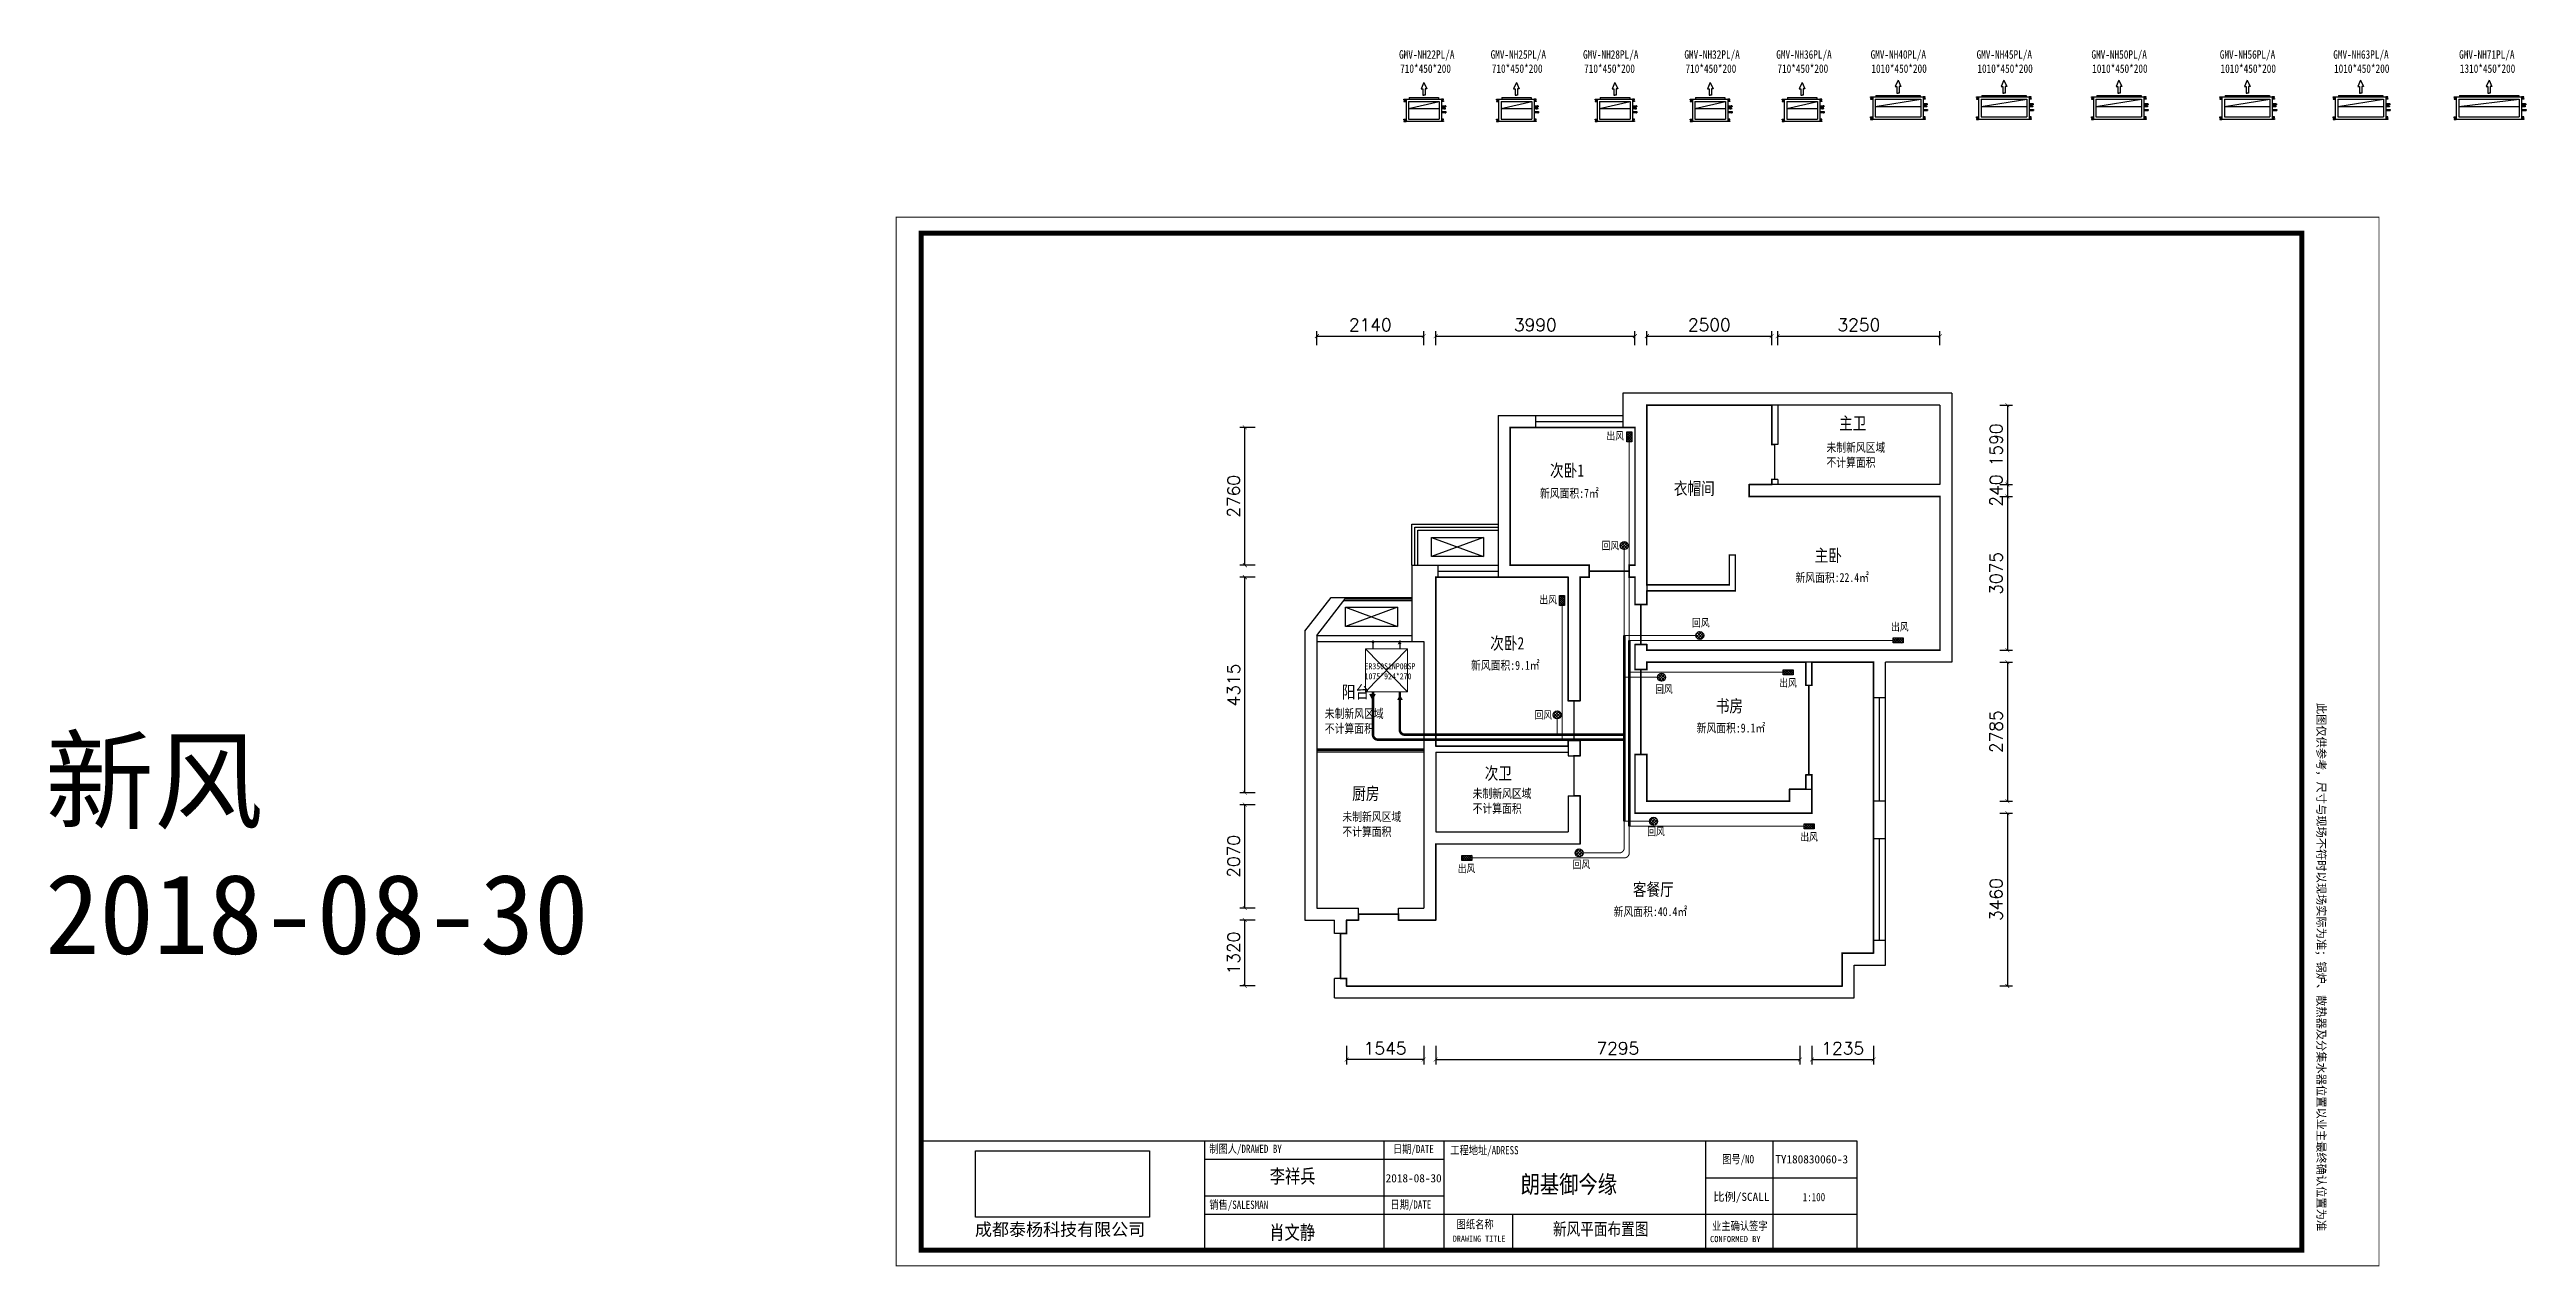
# Model space of a CAD drawing. Header units: millimetres. Extents: x -5096 to 255006, y -2833 to 77941.
# Drawn here: x -5091 to 44518, y -2833 to 21534 of the extents above; entities that cross this region are included whole.
import ezdxf

# ---------------------------------------------------------------- set-up
doc = ezdxf.new("R2010")
doc.units = ezdxf.units.MM
for name, color, linetype, lineweight in [('ACS_DLJ_JHQ', 5, 'Continuous', 0), ('填充', 7, 'Continuous', 9), ('暖气片', 1, 'Continuous', 5)]:
    doc.layers.add(name, color=color, linetype=linetype, lineweight=lineweight)
for name, color, linetype in [('MHI VRF', 130, 'Continuous'), ('PIPE-地暖', 1, 'Continuous'), ('主管', 1, 'Continuous'), ('墙体线', 8, 'Continuous'), ('字体', 7, 'Continuous'), ('文字', 7, 'Continuous'), ('空调设备', 3, 'Continuous'), ('边界保温带', 204, 'Continuous')]:
    doc.layers.add(name, color=color, linetype=linetype)
doc.styles.add('-宋体', font='', dxfattribs={"width": 0.8})
doc.styles.add('GS-标注', font='')
doc.styles.get("Standard").update_dxf_attribs({"font": 'txt', "bigfont": 'gbcbig.shx'})
doc.styles.add('宋体', font='simhei.ttf', dxfattribs={"width": 0.8})
doc.styles.get('-宋体').set_extended_font_data('SimSun')
doc.styles.get('GS-标注').set_extended_font_data('SimSun')
doc.dimstyles.get("Standard").update_dxf_attribs({"dimscale": 100, "dimtxt": 3.5, "dimasz": 1, "dimexe": 2.5, "dimexo": 3, "dimgap": 1.5, "dimtad": 1, "dimdec": 0, "dimzin": 0, "dimdsep": 46, "dimtxsty": 'Standard', "dimblk": 'ARCHTICK', "dimcen": 0.09, "dimadec": 0, "dimazin": 0, "dimtfac": 1, "dimtdec": 0, "dimtix": 1, "dimtmove": 2, "dimatfit": 3, "dimfxl": 0, "dimtolj": 1, "dimtzin": 0, "dimarcsym": 0})
picture_1 = doc.add_image_def('image1.png', size_in_pixel=(1086, 414))

msp = doc.modelspace()

# ---------------------------------------------------------------- texts
at = {"color": 0, "style": '-宋体'}
for s, insert, char_height, width, attachment_point in [('GMV-NH22PL/A', (21937.3, 21520), 170, 1996.084, 1), ('GMV-NH25PL/A', (23772, 21520), 170, 1996.084, 1), ('GMV-NH28PL/A', (25622, 21520), 170, 1996.084, 1), ('GMV-NH32PL/A', (27652.4, 21520), 170, 1996.084, 1), ('GMV-NH36PL/A', (29493.2, 21520), 170, 1996.084, 1), ('GMV-NH40PL/A', (31382.4, 21520), 170, 1996.084, 1), ('GMV-NH45PL/A', (33504.9, 21520), 170, 1996.084, 1), ('GMV-NH50PL/A', (35805.2, 21520), 170, 1996.084, 1), ('GMV-NH56PL/A', (38376.1, 21520), 170, 1996.084, 1), ('GMV-NH63PL/A', (40648.4, 21520), 170, 1996.084, 1), ('GMV-NH71PL/A', (43169.1, 21520), 170, 1996.084, 1), ('710*450*200', (21959.6, 21237.4), 170, 1996.084, 1), ('710*450*200', (23794.3, 21237.4), 170, 1996.084, 1), ('710*450*200', (25644.3, 21237.4), 170, 1996.084, 1), ('710*450*200', (27674.7, 21237.4), 170, 1996.084, 1), ('710*450*200', (29515.5, 21237.4), 170, 1996.084, 1), ('1010*450*200', (31397.4, 21237.4), 170, 1996.084, 1), ('1010*450*200', (33519.9, 21237.4), 170, 1996.084, 1), ('1010*450*200', (35820.2, 21237.4), 170, 1996.084, 1), ('1010*450*200', (38391.1, 21237.4), 170, 1996.084, 1), ('1010*450*200', (40663.4, 21237.4), 170, 1996.084, 1), ('1310*450*200', (43184.1, 21237.4), 170, 1996.084, 1), ('主卫', (30751.9, 14174.5), 250, 1005.731, 1), ('次卧1', (24961.9, 13230.2), 250, 1005.731, 1), ('衣帽间', (27441.4, 12868.7), 250, 1005.731, 1), ('新风面积:7{\\fSimSun|b0|i0|c129|p2;㎡\\P    }', (24760.4, 12738.3), 180, 2204.426, 1), ('主卧', (30261.5, 11529.1), 250, 1005.731, 1), ('新风面积:22.4{\\fSimSun|b0|i0|c129|p2;㎡\\P }', (29877.2, 11052.4), 180, 2204.426, 1), ('次卧2', (23763.9, 9771), 250, 1005.731, 1), ('ER350S1NP0BSP\\P1075*924*270', (21246.4, 9244.7), 120, 444.626, 1), ('新风面积:9.1{\\fSimSun|b0|i0|c129|p2;㎡\\P  }', (23379.6, 9294.3), 180, 2204.426, 1), ('阳台', (20791.2, 8795.9), 250, 1005.731, 1), ('书房', (28282.2, 8515.5), 250, 1005.731, 1), ('新风面积:9.1{\\fSimSun|b0|i0|c129|p2;㎡\\P   }', (27897.9, 8038.8), 180, 2204.426, 1), ('次卫', (23653.7, 7166.8), 250, 1005.731, 1), ('厨房', (20999.6, 6762), 250, 1005.731, 1), ('客餐厅', (26621, 4840.3), 250, 1005.731, 1), ('新风面积:40.4{\\fSimSun|b0|i0|c129|p2;㎡\\P  }', (26236.7, 4363.6), 180, 2204.426, 1), ('李祥兵', (19347.7, -885.8), 280, 7286.855, 1), ('      朗基御今缘', (23219, -1010.6), 353.571, 10410.855, 1), ('肖文静', (19339.2, -2011.5), 280, 7286.855, 1), ('{\\fSimSun|b0|i0|c134|p2;图纸名称}', (23462.1, -1998.4), 165.471, 1583.895, 5), ('新风平面布置图', (25020.7, -1958.3), 250, 7361.211, 1), ('{\\fSimSun|b0|i0|c134|p2;业主确认签字}', (28763.4, -2032.3), 165.471, 1583.895, 5), ('{\\fSimSun|b0|i0|c134|p2;DRAWING TITLE}', (23014.4, -2214.3), 124.104, 1853.924, 1), ('{\\fSimSun|b0|i0|c134|p2;\\W1;CONFORMED BY}', (28166, -2221.9), 124, 1853.924, 1)]:
    msp.add_mtext(s, dxfattribs=dict(at, insert=insert, char_height=char_height, width=width, attachment_point=attachment_point))
at = {"color": 6, "char_height": 180, "width": 1467.507, "attachment_point": 1, "style": '-宋体'}
for insert in [(30497.8, 13657.5), (20451, 8329.1), (23411, 6728.2), (20802, 6263.1)]:
    msp.add_mtext('未制新风区域\\P不计算面积', dxfattribs=dict(at, insert=insert))
at = {"color": 0, "ltscale": 10, "char_height": 165, "attachment_point": 1, "style": '宋体'}
for s, insert in [('{\\fSimSun|b0|i0|c134|p2; 制图人/DRAWED BY }', (18047.3, -394.6)), ('{\\fSimSun|b0|i0|c134|p2; 日期/DATE\\P }', (21726.8, -397.8)), ('{\\fSimSun|b0|i0|c134|p2;工程地址/ADRESS}', (22964.1, -422.2)), ('{\\fSimSun|b0|i0|c134|p2;\\W1;2018-08-30}', (21668.9, -983.8)), ('{\\fSimSun|b0|i0|c134|p2; 图号/NO }', (28318.9, -602.6)), ('{\\fSimSun|b0|i0|c134|p2;\\W1;TY180830060-3}', (29472.4, -604.3)), ('{\\fSimSun|b0|i0|c134|p2;\\W1;比例/SCALL}', (28232.1, -1355.3)), ('{\\fSimSun|b0|i0|c134|p2;1:100}', (30022.9, -1360.6)), ('{\\fSimSun|b0|i0|c134|p2;销售/SALESMAN}', (18137.5, -1514.4)), ('{\\fSimSun|b0|i0|c134|p2; 日期/DATE\\P }', (21674.8, -1511.2))]:
    msp.add_mtext(s, dxfattribs=dict(at, insert=insert))
at = {"color": 0, "linetype": 'ByBlock', "ltscale": 10, "insert": (13443.9, -1966.5), "char_height": 250, "width": 3916.3, "attachment_point": 1, "style": 'GS-标注'}
msp.add_mtext('成都泰杨科技有限公司', dxfattribs=at)
at = {"layer": 'PIPE-地暖', "color": 1, "insert": (-5180.7, 7692.9), "char_height": 1600, "width": 12003.962, "attachment_point": 1}
msp.add_mtext('{\\fSimSun|b0|i0|c134|p2;新风2018-08-30}', dxfattribs=at)
at = {"layer": '填充', "color": 0, "insert": (40491.2, 8451.8), "char_height": 165, "width": 12285.642, "attachment_point": 1, "rotation": 270, "style": '-宋体'}
msp.add_mtext('{\\fSimSun|b0|i0|c134|p2;\\W1;此图仅供参考，尺寸与现场不符时以现场实际为准；锅炉、散热器及分集水器位置以业主最终确认位置为准}', dxfattribs=at)
at = {"layer": '字体', "color": 0, "char_height": 156.8, "width": 1443.183, "attachment_point": 1, "style": '-宋体'}
for s, insert in [('出风', (26092.9, 13876.9)), ('回风', (25994.7, 11678.5)), ('出风', (24748.7, 10596.4)), ('回风', (27806.1, 10133)), ('出风', (31791.2, 10051.6)), ('出风', (29553.2, 8930.4)), ('回风', (27066.6, 8804.7)), ('回风', (24650.6, 8288.7)), ('回风', (26907.3, 5955.1)), ('出风', (29975.1, 5846.1)), ('出风', (23113.2, 5212.9)), ('回风', (25415.7, 5296.3))]:
    msp.add_mtext(s, dxfattribs=dict(at, insert=insert))

# ---------------------------------------------------------------- blocks, each defined once
blk = doc.blocks.new('_ArchTick')
at = {"color": 0, "linetype": 'ByBlock', "const_width": 0.15}
blk.add_lwpolyline([(-0.5, -0.5), (0.5, 0.5)], dxfattribs=at)
blk = doc.blocks.new('*D47')
at = {"color": 8, "lineweight": -2}
for p, q in [((20292, 15613), (20292, 15896)), ((22432, 15613), (22432, 15896)), ((20292, 15796), (22432, 15796))]:
    blk.add_line(p, q, dxfattribs=at)
at = {"layer": 'Defpoints', "color": 0}
for p in [(20292, 15413), (22432, 15796), (22432, 15413)]:
    blk.add_point(p, dxfattribs=at)
at = {"color": 8, "lineweight": -2, "xscale": 80, "yscale": 80, "zscale": 80, "rotation": 180}
blk.add_blockref('_ArchTick', (20292, 15796), dxfattribs=at)
at = {"color": 8, "lineweight": -2, "xscale": 80, "yscale": 80, "zscale": 80}
blk.add_blockref('_ArchTick', (22432, 15796), dxfattribs=at)
at = {"color": 3, "insert": (21362, 16021), "char_height": 250, "attachment_point": 5}
blk.add_mtext('2140', dxfattribs=at)
blk = doc.blocks.new('*D48')
at = {"color": 8, "lineweight": -2}
for p, q in [((22672, 15613), (22672, 15896)), ((26662, 15613), (26662, 15896)), ((22672, 15796), (26662, 15796))]:
    blk.add_line(p, q, dxfattribs=at)
at = {"layer": 'Defpoints', "color": 0}
for p in [(22672, 15413), (26662, 15796), (26662, 15413)]:
    blk.add_point(p, dxfattribs=at)
at = {"color": 8, "lineweight": -2, "xscale": 80, "yscale": 80, "zscale": 80, "rotation": 180}
blk.add_blockref('_ArchTick', (22672, 15796), dxfattribs=at)
at = {"color": 8, "lineweight": -2, "xscale": 80, "yscale": 80, "zscale": 80}
blk.add_blockref('_ArchTick', (26662, 15796), dxfattribs=at)
at = {"color": 3, "insert": (24667, 16021), "char_height": 250, "attachment_point": 5}
blk.add_mtext('3990', dxfattribs=at)
blk = doc.blocks.new('*D49')
at = {"color": 8, "lineweight": -2}
for p, q in [((26902, 15613), (26902, 15896)), ((29402, 15613), (29402, 15896)), ((26902, 15796), (29402, 15796))]:
    blk.add_line(p, q, dxfattribs=at)
at = {"layer": 'Defpoints', "color": 0}
for p in [(26902, 15413), (29402, 15796), (29402, 15413)]:
    blk.add_point(p, dxfattribs=at)
at = {"color": 8, "lineweight": -2, "xscale": 80, "yscale": 80, "zscale": 80, "rotation": 180}
blk.add_blockref('_ArchTick', (26902, 15796), dxfattribs=at)
at = {"color": 8, "lineweight": -2, "xscale": 80, "yscale": 80, "zscale": 80}
blk.add_blockref('_ArchTick', (29402, 15796), dxfattribs=at)
at = {"color": 3, "insert": (28152, 16021), "char_height": 250, "attachment_point": 5}
blk.add_mtext('2500', dxfattribs=at)
blk = doc.blocks.new('*D50')
at = {"color": 8, "lineweight": -2}
for p, q in [((29522, 15613), (29522, 15896)), ((32772, 15613), (32772, 15896)), ((29522, 15796), (32772, 15796))]:
    blk.add_line(p, q, dxfattribs=at)
at = {"layer": 'Defpoints', "color": 0}
for p in [(29522, 15413), (32772, 15796), (32772, 15413)]:
    blk.add_point(p, dxfattribs=at)
at = {"color": 8, "lineweight": -2, "xscale": 80, "yscale": 80, "zscale": 80, "rotation": 180}
blk.add_blockref('_ArchTick', (29522, 15796), dxfattribs=at)
at = {"color": 8, "lineweight": -2, "xscale": 80, "yscale": 80, "zscale": 80}
blk.add_blockref('_ArchTick', (32772, 15796), dxfattribs=at)
at = {"color": 3, "insert": (31147, 16021), "char_height": 250, "attachment_point": 5}
blk.add_mtext('3250', dxfattribs=at)
blk = doc.blocks.new('*D51')
at = {"color": 8, "lineweight": -2}
for p, q in [((33972, 14413), (34221, 14413)), ((34121, 14413), (34121, 12823)), ((33972, 12823), (34221, 12823))]:
    blk.add_line(p, q, dxfattribs=at)
at = {"layer": 'Defpoints', "color": 0}
for p in [(33772, 14413), (33772, 12823), (34121, 12823)]:
    blk.add_point(p, dxfattribs=at)
at = {"color": 8, "lineweight": -2, "xscale": 80, "yscale": 80, "zscale": 80}
for p, rotation in [((34121, 14413), 90), ((34121, 12823), 270)]:
    blk.add_blockref('_ArchTick', p, dxfattribs=dict(at, rotation=rotation))
at = {"color": 3, "insert": (33896, 13618), "char_height": 250, "attachment_point": 5, "rotation": 90}
blk.add_mtext('1590', dxfattribs=at)
blk = doc.blocks.new('*D52')
at = {"color": 8, "lineweight": -2}
for p, q in [((34121, 12823), (34121, 12903)), ((33972, 12823), (34221, 12823)), ((33972, 12583), (34221, 12583)), ((34121, 12823), (34121, 12583)), ((34121, 12583), (34121, 12503))]:
    blk.add_line(p, q, dxfattribs=at)
at = {"layer": 'Defpoints', "color": 0}
for p in [(33772, 12823), (33772, 12583), (34121, 12583)]:
    blk.add_point(p, dxfattribs=at)
at = {"color": 8, "lineweight": -2, "xscale": 80, "yscale": 80, "zscale": 80}
for p, rotation in [((34121, 12823), 270), ((34121, 12583), 90)]:
    blk.add_blockref('_ArchTick', p, dxfattribs=dict(at, rotation=rotation))
at = {"color": 3, "insert": (33896, 12703), "char_height": 250, "attachment_point": 5, "rotation": 90}
blk.add_mtext('240', dxfattribs=at)
blk = doc.blocks.new('*D53')
at = {"color": 8, "lineweight": -2}
for p, q in [((33972, 12583), (34221, 12583)), ((34121, 12583), (34121, 9508)), ((33972, 9508), (34221, 9508))]:
    blk.add_line(p, q, dxfattribs=at)
at = {"layer": 'Defpoints', "color": 0}
for p in [(33772, 12583), (33772, 9508), (34121, 9508)]:
    blk.add_point(p, dxfattribs=at)
at = {"color": 8, "lineweight": -2, "xscale": 80, "yscale": 80, "zscale": 80}
for p, rotation in [((34121, 12583), 90), ((34121, 9508), 270)]:
    blk.add_blockref('_ArchTick', p, dxfattribs=dict(at, rotation=rotation))
at = {"color": 3, "insert": (33896, 11045), "char_height": 250, "attachment_point": 5, "rotation": 90}
blk.add_mtext('3075', dxfattribs=at)
blk = doc.blocks.new('*D54')
at = {"color": 8, "lineweight": -2}
for p, q in [((33972, 9268), (34221, 9268)), ((34121, 9268), (34121, 6483)), ((33972, 6483), (34221, 6483))]:
    blk.add_line(p, q, dxfattribs=at)
at = {"layer": 'Defpoints', "color": 0}
for p in [(33772, 9268), (33772, 6483), (34121, 6483)]:
    blk.add_point(p, dxfattribs=at)
at = {"color": 8, "lineweight": -2, "xscale": 80, "yscale": 80, "zscale": 80}
for p, rotation in [((34121, 9268), 90), ((34121, 6483), 270)]:
    blk.add_blockref('_ArchTick', p, dxfattribs=dict(at, rotation=rotation))
at = {"color": 3, "insert": (33896, 7875), "char_height": 250, "attachment_point": 5, "rotation": 90}
blk.add_mtext('2785', dxfattribs=at)
blk = doc.blocks.new('*D55')
at = {"color": 8, "lineweight": -2}
for p, q in [((33972, 6243), (34221, 6243)), ((34121, 6243), (34121, 2783)), ((33972, 2783), (34221, 2783))]:
    blk.add_line(p, q, dxfattribs=at)
at = {"layer": 'Defpoints', "color": 0}
for p in [(33772, 6243), (33772, 2783), (34121, 2783)]:
    blk.add_point(p, dxfattribs=at)
at = {"color": 8, "lineweight": -2, "xscale": 80, "yscale": 80, "zscale": 80}
for p, rotation in [((34121, 6243), 90), ((34121, 2783), 270)]:
    blk.add_blockref('_ArchTick', p, dxfattribs=dict(at, rotation=rotation))
at = {"color": 3, "insert": (33896, 4513), "char_height": 250, "attachment_point": 5, "rotation": 90}
blk.add_mtext('3460', dxfattribs=at)
blk = doc.blocks.new('*D56')
at = {"color": 8, "lineweight": -2}
for p, q in [((22672, 1583), (22672, 1211)), ((29967, 1583), (29967, 1211)), ((22672, 1311), (29967, 1311))]:
    blk.add_line(p, q, dxfattribs=at)
at = {"layer": 'Defpoints', "color": 0}
for p in [(22672, 1783), (29967, 1783), (29967, 1311)]:
    blk.add_point(p, dxfattribs=at)
at = {"color": 8, "lineweight": -2, "xscale": 80, "yscale": 80, "zscale": 80, "rotation": 180}
blk.add_blockref('_ArchTick', (22672, 1311), dxfattribs=at)
at = {"color": 8, "lineweight": -2, "xscale": 80, "yscale": 80, "zscale": 80}
blk.add_blockref('_ArchTick', (29967, 1311), dxfattribs=at)
at = {"color": 3, "insert": (26319, 1536), "char_height": 250, "attachment_point": 5}
blk.add_mtext('7295', dxfattribs=at)
blk = doc.blocks.new('*D57')
at = {"color": 8, "lineweight": -2}
for p, q in [((30207, 1583), (30207, 1211)), ((31442, 1583), (31442, 1211)), ((30207, 1311), (31442, 1311))]:
    blk.add_line(p, q, dxfattribs=at)
at = {"layer": 'Defpoints', "color": 0}
for p in [(30207, 1783), (31442, 1783), (31442, 1311)]:
    blk.add_point(p, dxfattribs=at)
at = {"color": 8, "lineweight": -2, "xscale": 80, "yscale": 80, "zscale": 80, "rotation": 180}
blk.add_blockref('_ArchTick', (30207, 1311), dxfattribs=at)
at = {"color": 8, "lineweight": -2, "xscale": 80, "yscale": 80, "zscale": 80}
blk.add_blockref('_ArchTick', (31442, 1311), dxfattribs=at)
at = {"color": 3, "insert": (30824, 1536), "char_height": 250, "attachment_point": 5}
blk.add_mtext('1235', dxfattribs=at)
blk = doc.blocks.new('*D58')
at = {"color": 8, "lineweight": -2}
for p, q in [((20887, 1583), (20887, 1211)), ((22432, 1583), (22432, 1211)), ((22432, 1311), (20887, 1311))]:
    blk.add_line(p, q, dxfattribs=at)
at = {"layer": 'Defpoints', "color": 0}
for p in [(20887, 1783), (22432, 1783), (20887, 1311)]:
    blk.add_point(p, dxfattribs=at)
at = {"color": 8, "lineweight": -2, "xscale": 80, "yscale": 80, "zscale": 80, "rotation": 180}
blk.add_blockref('_ArchTick', (20887, 1311), dxfattribs=at)
at = {"color": 8, "lineweight": -2, "xscale": 80, "yscale": 80, "zscale": 80}
blk.add_blockref('_ArchTick', (22432, 1311), dxfattribs=at)
at = {"color": 3, "insert": (21659, 1536), "char_height": 250, "attachment_point": 5}
blk.add_mtext('1545', dxfattribs=at)
blk = doc.blocks.new('*D59')
at = {"color": 8, "lineweight": -2}
for p, q in [((19058, 4103), (18750, 4103)), ((18850, 2783), (18850, 4103)), ((19058, 2783), (18750, 2783))]:
    blk.add_line(p, q, dxfattribs=at)
at = {"layer": 'Defpoints', "color": 0}
for p in [(18850, 4103), (19258, 4103), (19258, 2783)]:
    blk.add_point(p, dxfattribs=at)
at = {"color": 8, "lineweight": -2, "xscale": 80, "yscale": 80, "zscale": 80}
for p, rotation in [((18850, 4103), 90), ((18850, 2783), 270)]:
    blk.add_blockref('_ArchTick', p, dxfattribs=dict(at, rotation=rotation))
at = {"color": 3, "insert": (18625, 3443), "char_height": 250, "attachment_point": 5, "rotation": 90}
blk.add_mtext('1320', dxfattribs=at)
blk = doc.blocks.new('*D60')
at = {"color": 8, "lineweight": -2}
for p, q in [((19058, 6413), (18750, 6413)), ((18850, 4343), (18850, 6413)), ((19058, 4343), (18750, 4343))]:
    blk.add_line(p, q, dxfattribs=at)
at = {"layer": 'Defpoints', "color": 0}
for p in [(18850, 6413), (19258, 6413), (19258, 4343)]:
    blk.add_point(p, dxfattribs=at)
at = {"color": 8, "lineweight": -2, "xscale": 80, "yscale": 80, "zscale": 80}
for p, rotation in [((18850, 6413), 90), ((18850, 4343), 270)]:
    blk.add_blockref('_ArchTick', p, dxfattribs=dict(at, rotation=rotation))
at = {"color": 3, "insert": (18625, 5378), "char_height": 250, "attachment_point": 5, "rotation": 90}
blk.add_mtext('2070', dxfattribs=at)
blk = doc.blocks.new('*D61')
at = {"color": 8, "lineweight": -2}
for p, q in [((19058, 10968), (18750, 10968)), ((18850, 6653), (18850, 10968)), ((19058, 6653), (18750, 6653))]:
    blk.add_line(p, q, dxfattribs=at)
at = {"layer": 'Defpoints', "color": 0}
for p in [(18850, 10968), (19258, 10968), (19258, 6653)]:
    blk.add_point(p, dxfattribs=at)
at = {"color": 8, "lineweight": -2, "xscale": 80, "yscale": 80, "zscale": 80}
for p, rotation in [((18850, 10968), 90), ((18850, 6653), 270)]:
    blk.add_blockref('_ArchTick', p, dxfattribs=dict(at, rotation=rotation))
at = {"color": 3, "insert": (18625, 8810), "char_height": 250, "attachment_point": 5, "rotation": 90}
blk.add_mtext('4315', dxfattribs=at)
blk = doc.blocks.new('*D62')
at = {"color": 8, "lineweight": -2}
for p, q in [((19058, 13968), (18750, 13968)), ((18850, 11208), (18850, 13968)), ((19058, 11208), (18750, 11208))]:
    blk.add_line(p, q, dxfattribs=at)
at = {"layer": 'Defpoints', "color": 0}
for p in [(18850, 13968), (19258, 13968), (19258, 11208)]:
    blk.add_point(p, dxfattribs=at)
at = {"color": 8, "lineweight": -2, "xscale": 80, "yscale": 80, "zscale": 80}
for p, rotation in [((18850, 13968), 90), ((18850, 11208), 270)]:
    blk.add_blockref('_ArchTick', p, dxfattribs=dict(at, rotation=rotation))
at = {"color": 3, "insert": (18625, 12588), "char_height": 250, "attachment_point": 5, "rotation": 90}
blk.add_mtext('2760', dxfattribs=at)
blk = doc.blocks.new('A$C16496DF1')
at = {"layer": '主管'}
h = blk.add_hatch(dxfattribs=at)
h.set_pattern_fill('ANSI37', color=5, scale=10, angle=450, style=0)
h.set_pattern_definition([(225, (31078.466, 317123.168), (-22.4506403, 22.4506403), []), (135, (31078.466, 317123.168), (22.4506403, 22.4506403), [])])
h.paths.add_polyline_path([(200, 100), (200, 0), (0, 0), (0, 100)])
at = {"layer": '主管', "color": 5}
blk.add_lwpolyline([(200, 100), (200, 0), (0, 0), (0, 100)], close=True, dxfattribs=at)
blk = doc.blocks.new('A$C0BB32EA6')
at = {"layer": '主管'}
h = blk.add_hatch(dxfattribs=at)
h.set_pattern_fill('ANSI37', color=1, scale=12.8, style=0)
h.set_pattern_definition([(135, (203323.235, -17105.757), (28.7368196, 28.7368196), []), (45, (203323.235, -17105.757), (28.7368196, -28.7368196), [])])
edge = h.paths.add_edge_path()
edge.add_arc((80, 80), 80, 0, 360)
at = {"layer": '主管', "color": 1}
blk.add_circle((80, 80), 80, dxfattribs=at)
blk = doc.blocks.new('箭头')
at = {"layer": 'MHI VRF', "color": 3}
for p, q in [((501702, -574021), (501641, -574158)), ((501641, -574158), (501677, -574158)), ((501677, -574158), (501677, -574298)), ((501677, -574298), (501702, -574298)), ((501702, -574021), (501763, -574158)), ((501727, -574298), (501702, -574298)), ((501763, -574158), (501727, -574158)), ((501727, -574158), (501727, -574298))]:
    blk.add_line(p, q, dxfattribs=at)
blk = doc.blocks.new('A$C570C4EB6')
at = {"layer": 'MHI VRF', "color": 7, "linetype": 'Continuous'}
for p, q in [((9, 189), (0, 189)), ((11, 304), (2, 304)), ((10, 201), (9, 200)), ((9, 200), (9, 177)), ((10, 177), (9, 177)), ((21, 201), (10, 201)), ((21, 177), (10, 177)), ((22, 263), (13, 263)), ((21, 177), (21, 201)), ((25, 196), (21, 196)), ((25, 182), (21, 182)), ((25, 199), (25, 189)), ((97, 199), (25, 199)), ((25, 178), (25, 189)), ((97, 178), (25, 178)), ((29, 316), (29, 316)), ((29, 316), (29, 293)), ((40, 316), (29, 316)), ((29, 292), (29, 293)), ((40, 292), (29, 292)), ((40, 271), (39, 270)), ((39, 270), (39, 257)), ((40, 256), (39, 257)), ((40, 292), (40, 316)), ((45, 311), (40, 311)), ((45, 297), (40, 297)), ((51, 271), (40, 271)), ((51, 256), (40, 256)), ((45, 315), (45, 304)), ((97, 315), (45, 315)), ((45, 294), (45, 304)), ((97, 294), (45, 294)), ((51, 256), (51, 271)), ((55, 266), (51, 266)), ((55, 261), (51, 261)), ((55, 269), (55, 263)), ((97, 269), (55, 269)), ((55, 258), (55, 263)), ((97, 258), (55, 258))]:
    blk.add_line(p, q, dxfattribs=at)
at = {"layer": 'MHI VRF', "color": 7, "linetype": 'Continuous', "extrusion": (0, 0, -1)}
for p, q in [((9, 177), (9, 200)), ((17, 312), (13, 310)), ((13, 310), (13, 299)), ((17, 297), (13, 299)), ((17, 312), (18, 313)), ((17, 297), (17, 312)), ((17, 297), (18, 296)), ((18, 313), (26, 313)), ((18, 310), (26, 310)), ((18, 301), (26, 301)), ((18, 295), (26, 295)), ((27, 271), (23, 269)), ((23, 269), (23, 258)), ((27, 256), (23, 258)), ((26, 313), (27, 312)), ((26, 296), (27, 297)), ((27, 297), (27, 312)), ((29, 309), (27, 309)), ((29, 299), (27, 299)), ((27, 271), (28, 272)), ((27, 256), (27, 271)), ((27, 256), (28, 255)), ((29, 272), (36, 272)), ((29, 269), (36, 269)), ((29, 260), (36, 260)), ((29, 254), (36, 254)), ((37, 272), (37, 271)), ((37, 256), (37, 271)), ((39, 269), (37, 269)), ((39, 258), (37, 258)), ((37, 255), (37, 256))]:
    blk.add_line(p, q, dxfattribs=at)
at = {"layer": 'MHI VRF', "color": 7}
for p, q in [((55, 450), (97, 450)), ((55, 435), (55, 450)), ((55, 435), (80, 435)), ((55, 417), (55, 402)), ((80, 417), (55, 417)), ((55, 402), (97, 402)), ((55, 48), (97, 48)), ((55, 33), (55, 48)), ((55, 33), (80, 33)), ((55, 15), (55, 0)), ((80, 15), (55, 15)), ((55, 0), (97, 0)), ((849, 450), (807, 450)), ((849, 402), (807, 402)), ((849, 48), (807, 48)), ((849, 0), (807, 0)), ((849, 435), (823, 435)), ((823, 417), (849, 417)), ((849, 33), (823, 33)), ((823, 15), (849, 15)), ((849, 435), (849, 450)), ((849, 417), (849, 402)), ((849, 33), (849, 48)), ((849, 15), (849, 0))]:
    blk.add_line(p, q, dxfattribs=at)
at = {"layer": 'MHI VRF', "color": 7, "linetype": 'Continuous', "extrusion": (0, 0, -1)}
for centre in [(-17, 304), (-28, 263)]:
    blk.add_arc(centre, 5.81, 316.121, 43.879, dxfattribs=at)
at = {"layer": 'MHI VRF', "color": 7}
for centre, start, end in [((80, 426), 270, 90), ((80, 24), 270, 90), ((823, 426), 90, 270), ((823, 24), 90, 270)]:
    blk.add_arc(centre, 9.08, start, end, dxfattribs=at)
at = {"layer": 'MHI VRF', "color": 7, "linetype": 'Continuous'}
for points, knots in [([(18, 310), (18, 310), (18, 310), (18, 310), (18, 310), (18, 310), (18, 310), (18, 310), (18, 310), (18, 310), (18, 310), (18, 310), (18, 311), (18, 311), (18, 311), (18, 311), (18, 311), (18, 311), (18, 311), (18, 311), (18, 311), (18, 311), (18, 311), (17, 311), (17, 311), (17, 311), (17, 311), (17, 311), (17, 311), (17, 311), (17, 311), (17, 311), (17, 311), (17, 311), (17, 311), (17, 311), (17, 311), (17, 311), (17, 311), (17, 311), (17, 311), (17, 311), (17, 311), (17, 311), (17, 311), (17, 311), (17, 311), (17, 311), (17, 311), (17, 311), (17, 311), (17, 312), (17, 312), (17, 312), (17, 312), (17, 312), (17, 312), (17, 312), (17, 312), (17, 312), (17, 312), (17, 312), (17, 312), (17, 312), (17, 312), (17, 312), (17, 312), (17, 312), (17, 312), (17, 312), (17, 312), (17, 312), (17, 312), (17, 312), (17, 312), (17, 312), (17, 312), (17, 312), (17, 312), (17, 312), (17, 312), (17, 312), (17, 312), (17, 312), (17, 312), (17, 312), (17, 312), (17, 312), (17, 312), (17, 312), (17, 312), (17, 313), (17, 313), (17, 313), (17, 313), (17, 313), (17, 313), (17, 313), (17, 313), (17, 313), (17, 313), (17, 313), (17, 313), (17, 313), (18, 313), (18, 313), (18, 313), (18, 313), (18, 313)], [0, 0, 0, 0, 1, 1, 1, 2, 2, 2, 3, 3, 3, 4, 4, 4, 5, 5, 5, 6, 6, 6, 7, 7, 7, 8, 8, 8, 9, 9, 9, 10, 10, 10, 11, 11, 11, 12, 12, 12, 13, 13, 13, 14, 14, 14, 15, 15, 15, 16, 16, 16, 17, 17, 17, 18, 18, 18, 19, 19, 19, 20, 20, 20, 21, 21, 21, 22, 22, 22, 23, 23, 23, 24, 24, 24, 25, 25, 25, 26, 26, 26, 27, 27, 27, 28, 28, 28, 29, 29, 29, 30, 30, 30, 31, 31, 31, 32, 32, 32, 33, 33, 33, 34, 34, 34, 35, 35, 35, 36, 36, 36, 36]), ([(18, 301), (18, 301), (18, 301), (18, 301), (18, 302), (18, 302), (18, 302), (18, 302), (18, 302), (18, 302), (18, 302), (18, 302), (18, 302), (18, 302), (18, 302), (18, 302), (18, 302), (18, 303), (18, 303), (18, 303), (18, 303), (18, 303), (18, 303), (17, 303), (17, 303), (17, 303), (17, 303), (17, 303), (17, 303), (17, 303), (17, 304), (17, 304), (17, 304), (17, 304), (17, 304), (17, 304), (17, 304), (17, 304), (17, 304), (17, 304), (17, 304), (17, 304), (17, 304), (17, 304), (17, 305), (17, 305), (17, 305), (17, 305), (17, 305), (17, 305), (17, 305), (17, 305), (17, 305), (17, 305), (17, 305), (17, 305), (17, 305), (17, 305), (17, 306), (17, 306), (17, 306), (17, 306), (17, 306), (17, 306), (17, 306), (17, 306), (17, 306), (17, 306), (17, 306), (17, 306), (17, 306), (17, 306), (17, 307), (17, 307), (17, 307), (17, 307), (17, 307), (17, 307), (17, 307), (17, 307), (17, 307), (17, 307), (17, 307), (17, 307), (17, 307), (17, 307), (17, 308), (17, 308), (17, 308), (17, 308), (17, 308), (17, 308), (17, 308), (17, 308), (17, 308), (17, 308), (17, 308), (17, 308), (18, 308), (18, 308), (18, 309), (18, 309), (18, 309), (18, 309), (18, 309), (18, 309), (18, 309), (18, 309), (18, 309), (18, 309), (18, 309), (18, 309), (18, 310), (18, 310), (18, 310), (18, 310), (18, 310), (18, 310), (18, 310), (18, 310), (18, 310)], [0, 0, 0, 0, 1, 1, 1, 2, 2, 2, 3, 3, 3, 4, 4, 4, 5, 5, 5, 6, 6, 6, 7, 7, 7, 8, 8, 8, 9, 9, 9, 10, 10, 10, 11, 11, 11, 12, 12, 12, 13, 13, 13, 14, 14, 14, 15, 15, 15, 16, 16, 16, 17, 17, 17, 18, 18, 18, 19, 19, 19, 20, 20, 20, 21, 21, 21, 22, 22, 22, 23, 23, 23, 24, 24, 24, 25, 25, 25, 26, 26, 26, 27, 27, 27, 28, 28, 28, 29, 29, 29, 30, 30, 30, 31, 31, 31, 32, 32, 32, 33, 33, 33, 34, 34, 34, 35, 35, 35, 36, 36, 36, 37, 37, 37, 38, 38, 38, 39, 39, 39, 40, 40, 40, 40]), ([(18, 295), (18, 295), (18, 295), (18, 295), (18, 296), (18, 296), (18, 296), (18, 296), (18, 296), (18, 296), (18, 296), (18, 296), (18, 296), (18, 296), (18, 296), (18, 296), (18, 296), (18, 296), (18, 296), (18, 296), (18, 296), (18, 296), (18, 296), (17, 297), (17, 297), (17, 297), (17, 297), (17, 297), (17, 297), (17, 297), (17, 297), (17, 297), (17, 297), (17, 297), (17, 297), (17, 297), (17, 297), (17, 297), (17, 297), (17, 297), (17, 297), (17, 297), (17, 297), (17, 297), (17, 298), (17, 298), (17, 298), (17, 298), (17, 298), (17, 298), (17, 298), (17, 298), (17, 298), (17, 298), (17, 298), (17, 298), (17, 298), (17, 298), (17, 298), (17, 298), (17, 298), (17, 298), (17, 298), (17, 298), (17, 298), (17, 298), (17, 299), (17, 299), (17, 299), (17, 299), (17, 299), (17, 299), (17, 299), (17, 299), (17, 299), (17, 299), (17, 299), (17, 299), (17, 299), (17, 299), (17, 299), (17, 299), (17, 299), (17, 299), (17, 299), (17, 299), (17, 299), (17, 300), (17, 300), (17, 300), (17, 300), (17, 300), (17, 300), (17, 300), (17, 300), (17, 300), (17, 300), (17, 300), (18, 300), (18, 300), (18, 300), (18, 300), (18, 300), (18, 300), (18, 300), (18, 300), (18, 300), (18, 300), (18, 301), (18, 301), (18, 301), (18, 301), (18, 301), (18, 301), (18, 301), (18, 301), (18, 301), (18, 301), (18, 301), (18, 301), (18, 301)], [0, 0, 0, 0, 1, 1, 1, 2, 2, 2, 3, 3, 3, 4, 4, 4, 5, 5, 5, 6, 6, 6, 7, 7, 7, 8, 8, 8, 9, 9, 9, 10, 10, 10, 11, 11, 11, 12, 12, 12, 13, 13, 13, 14, 14, 14, 15, 15, 15, 16, 16, 16, 17, 17, 17, 18, 18, 18, 19, 19, 19, 20, 20, 20, 21, 21, 21, 22, 22, 22, 23, 23, 23, 24, 24, 24, 25, 25, 25, 26, 26, 26, 27, 27, 27, 28, 28, 28, 29, 29, 29, 30, 30, 30, 31, 31, 31, 32, 32, 32, 33, 33, 33, 34, 34, 34, 35, 35, 35, 36, 36, 36, 37, 37, 37, 38, 38, 38, 39, 39, 39, 40, 40, 40, 40]), ([(18, 313), (18, 313), (18, 313), (18, 313), (18, 313), (18, 313), (18, 313), (18, 313), (18, 313), (18, 313), (18, 313), (18, 313), (18, 313), (18, 313), (18, 313), (18, 313), (18, 313), (18, 313), (18, 313), (18, 313), (18, 313), (18, 313), (18, 313), (18, 313), (18, 313)], [0, 0, 0, 0, 1, 1, 1, 2, 2, 2, 3, 3, 3, 4, 4, 4, 5, 5, 5, 6, 6, 6, 7, 7, 7, 8, 8, 8, 8]), ([(18, 296), (18, 296), (18, 296), (18, 296), (18, 296), (18, 296), (18, 296), (18, 296), (18, 296), (18, 296), (18, 296), (18, 296), (18, 296), (18, 296), (18, 296), (18, 296), (18, 296), (18, 296), (18, 295), (18, 295), (18, 295), (18, 295), (18, 295), (18, 295), (18, 295)], [0, 0, 0, 0, 1, 1, 1, 2, 2, 2, 3, 3, 3, 4, 4, 4, 5, 5, 5, 6, 6, 6, 7, 7, 7, 8, 8, 8, 8]), ([(26, 310), (26, 310), (26, 310), (26, 310), (26, 310), (26, 310), (26, 310), (26, 310), (26, 310), (26, 310), (26, 310), (26, 310), (26, 311), (26, 311), (26, 311), (26, 311), (26, 311), (26, 311), (26, 311), (26, 311), (26, 311), (26, 311), (26, 311), (26, 311), (26, 311), (26, 311), (26, 311), (26, 311), (26, 311), (26, 311), (26, 311), (27, 311), (27, 311), (27, 311), (27, 311), (27, 311), (27, 311), (27, 311), (27, 311), (27, 311), (27, 311), (27, 311), (27, 311), (27, 311), (27, 311), (27, 311), (27, 311), (27, 311), (27, 311), (27, 311), (27, 311), (27, 312), (27, 312), (27, 312), (27, 312), (27, 312), (27, 312), (27, 312), (27, 312), (27, 312), (27, 312), (27, 312), (27, 312), (27, 312), (27, 312), (27, 312), (27, 312), (27, 312), (27, 312), (27, 312), (27, 312), (27, 312), (27, 312), (27, 312), (27, 312), (27, 312), (27, 312), (27, 312), (27, 312), (27, 312), (27, 312), (27, 312), (27, 312), (27, 312), (27, 312), (27, 312), (27, 312), (27, 312), (27, 312), (27, 312), (26, 312), (26, 313), (26, 313), (26, 313), (26, 313), (26, 313), (26, 313), (26, 313), (26, 313), (26, 313), (26, 313), (26, 313), (26, 313), (26, 313), (26, 313), (26, 313), (26, 313), (26, 313), (26, 313)], [0, 0, 0, 0, 1, 1, 1, 2, 2, 2, 3, 3, 3, 4, 4, 4, 5, 5, 5, 6, 6, 6, 7, 7, 7, 8, 8, 8, 9, 9, 9, 10, 10, 10, 11, 11, 11, 12, 12, 12, 13, 13, 13, 14, 14, 14, 15, 15, 15, 16, 16, 16, 17, 17, 17, 18, 18, 18, 19, 19, 19, 20, 20, 20, 21, 21, 21, 22, 22, 22, 23, 23, 23, 24, 24, 24, 25, 25, 25, 26, 26, 26, 27, 27, 27, 28, 28, 28, 29, 29, 29, 30, 30, 30, 31, 31, 31, 32, 32, 32, 33, 33, 33, 34, 34, 34, 35, 35, 35, 36, 36, 36, 36]), ([(26, 313), (26, 313), (26, 313), (26, 313), (26, 313), (26, 313), (26, 313), (26, 313), (26, 313), (26, 313), (26, 313), (26, 313), (26, 313), (26, 313), (26, 313), (26, 313), (26, 313), (26, 313), (26, 313), (26, 313), (26, 313), (26, 313), (26, 313), (26, 313), (26, 313)], [0, 0, 0, 0, 1, 1, 1, 2, 2, 2, 3, 3, 3, 4, 4, 4, 5, 5, 5, 6, 6, 6, 7, 7, 7, 8, 8, 8, 8]), ([(26, 301), (26, 301), (26, 301), (26, 301), (26, 302), (26, 302), (26, 302), (26, 302), (26, 302), (26, 302), (26, 302), (26, 302), (26, 302), (26, 302), (26, 302), (26, 302), (26, 302), (26, 303), (26, 303), (26, 303), (26, 303), (26, 303), (26, 303), (26, 303), (26, 303), (26, 303), (26, 303), (26, 303), (26, 303), (26, 303), (26, 304), (27, 304), (27, 304), (27, 304), (27, 304), (27, 304), (27, 304), (27, 304), (27, 304), (27, 304), (27, 304), (27, 304), (27, 304), (27, 304), (27, 305), (27, 305), (27, 305), (27, 305), (27, 305), (27, 305), (27, 305), (27, 305), (27, 305), (27, 305), (27, 305), (27, 305), (27, 305), (27, 305), (27, 306), (27, 306), (27, 306), (27, 306), (27, 306), (27, 306), (27, 306), (27, 306), (27, 306), (27, 306), (27, 306), (27, 306), (27, 306), (27, 306), (27, 307), (27, 307), (27, 307), (27, 307), (27, 307), (27, 307), (27, 307), (27, 307), (27, 307), (27, 307), (27, 307), (27, 307), (27, 307), (27, 307), (27, 308), (27, 308), (27, 308), (27, 308), (26, 308), (26, 308), (26, 308), (26, 308), (26, 308), (26, 308), (26, 308), (26, 308), (26, 308), (26, 308), (26, 309), (26, 309), (26, 309), (26, 309), (26, 309), (26, 309), (26, 309), (26, 309), (26, 309), (26, 309), (26, 309), (26, 309), (26, 310), (26, 310), (26, 310), (26, 310), (26, 310), (26, 310), (26, 310), (26, 310), (26, 310)], [0, 0, 0, 0, 1, 1, 1, 2, 2, 2, 3, 3, 3, 4, 4, 4, 5, 5, 5, 6, 6, 6, 7, 7, 7, 8, 8, 8, 9, 9, 9, 10, 10, 10, 11, 11, 11, 12, 12, 12, 13, 13, 13, 14, 14, 14, 15, 15, 15, 16, 16, 16, 17, 17, 17, 18, 18, 18, 19, 19, 19, 20, 20, 20, 21, 21, 21, 22, 22, 22, 23, 23, 23, 24, 24, 24, 25, 25, 25, 26, 26, 26, 27, 27, 27, 28, 28, 28, 29, 29, 29, 30, 30, 30, 31, 31, 31, 32, 32, 32, 33, 33, 33, 34, 34, 34, 35, 35, 35, 36, 36, 36, 37, 37, 37, 38, 38, 38, 39, 39, 39, 40, 40, 40, 40]), ([(26, 295), (26, 295), (26, 295), (26, 295), (26, 296), (26, 296), (26, 296), (26, 296), (26, 296), (26, 296), (26, 296), (26, 296), (26, 296), (26, 296), (26, 296), (26, 296), (26, 296), (26, 296), (26, 296), (26, 296), (26, 296), (26, 296), (26, 296), (26, 297), (26, 297), (26, 297), (26, 297), (26, 297), (26, 297), (26, 297), (26, 297), (27, 297), (27, 297), (27, 297), (27, 297), (27, 297), (27, 297), (27, 297), (27, 297), (27, 297), (27, 297), (27, 297), (27, 297), (27, 297), (27, 298), (27, 298), (27, 298), (27, 298), (27, 298), (27, 298), (27, 298), (27, 298), (27, 298), (27, 298), (27, 298), (27, 298), (27, 298), (27, 298), (27, 298), (27, 298), (27, 298), (27, 298), (27, 298), (27, 298), (27, 298), (27, 298), (27, 299), (27, 299), (27, 299), (27, 299), (27, 299), (27, 299), (27, 299), (27, 299), (27, 299), (27, 299), (27, 299), (27, 299), (27, 299), (27, 299), (27, 299), (27, 299), (27, 299), (27, 299), (27, 299), (27, 299), (27, 299), (27, 300), (27, 300), (27, 300), (26, 300), (26, 300), (26, 300), (26, 300), (26, 300), (26, 300), (26, 300), (26, 300), (26, 300), (26, 300), (26, 300), (26, 300), (26, 300), (26, 300), (26, 300), (26, 300), (26, 300), (26, 300), (26, 301), (26, 301), (26, 301), (26, 301), (26, 301), (26, 301), (26, 301), (26, 301), (26, 301), (26, 301), (26, 301), (26, 301), (26, 301)], [0, 0, 0, 0, 1, 1, 1, 2, 2, 2, 3, 3, 3, 4, 4, 4, 5, 5, 5, 6, 6, 6, 7, 7, 7, 8, 8, 8, 9, 9, 9, 10, 10, 10, 11, 11, 11, 12, 12, 12, 13, 13, 13, 14, 14, 14, 15, 15, 15, 16, 16, 16, 17, 17, 17, 18, 18, 18, 19, 19, 19, 20, 20, 20, 21, 21, 21, 22, 22, 22, 23, 23, 23, 24, 24, 24, 25, 25, 25, 26, 26, 26, 27, 27, 27, 28, 28, 28, 29, 29, 29, 30, 30, 30, 31, 31, 31, 32, 32, 32, 33, 33, 33, 34, 34, 34, 35, 35, 35, 36, 36, 36, 37, 37, 37, 38, 38, 38, 39, 39, 39, 40, 40, 40, 40]), ([(26, 296), (26, 296), (26, 296), (26, 296), (26, 296), (26, 296), (26, 296), (26, 296), (26, 296), (26, 296), (26, 296), (26, 296), (26, 296), (26, 296), (26, 296), (26, 296), (26, 296), (26, 296), (26, 295), (26, 295), (26, 295), (26, 295), (26, 295), (26, 295), (26, 295)], [0, 0, 0, 0, 1, 1, 1, 2, 2, 2, 3, 3, 3, 4, 4, 4, 5, 5, 5, 6, 6, 6, 7, 7, 7, 8, 8, 8, 8]), ([(29, 269), (29, 269), (29, 269), (29, 269), (29, 269), (28, 269), (28, 269), (28, 270), (28, 270), (28, 270), (28, 270), (28, 270), (28, 270), (28, 270), (28, 270), (28, 270), (28, 270), (28, 270), (28, 270), (28, 270), (28, 270), (28, 270), (28, 270), (28, 270), (28, 270), (28, 270), (28, 270), (28, 270), (28, 270), (28, 270), (28, 270), (28, 270), (28, 270), (28, 270), (28, 270), (28, 270), (28, 270), (28, 270), (28, 270), (28, 270), (28, 270), (28, 270), (28, 270), (28, 270), (28, 270), (28, 271), (27, 271), (27, 271), (27, 271), (27, 271), (27, 271), (27, 271), (27, 271), (27, 271), (27, 271), (27, 271), (27, 271), (27, 271), (27, 271), (27, 271), (27, 271), (27, 271), (27, 271), (27, 271), (27, 271), (27, 271), (27, 271), (27, 271), (27, 271), (27, 271), (27, 271), (27, 271), (27, 271), (27, 271), (27, 271), (28, 271), (28, 271), (28, 271), (28, 271), (28, 271), (28, 271), (28, 271), (28, 271), (28, 271), (28, 271), (28, 272), (28, 272), (28, 272), (28, 272), (28, 272), (28, 272), (28, 272), (28, 272), (28, 272), (28, 272), (28, 272), (28, 272), (28, 272), (28, 272), (28, 272), (28, 272), (28, 272), (28, 272), (28, 272), (28, 272), (28, 272), (28, 272), (28, 272), (28, 272)], [0, 0, 0, 0, 1, 1, 1, 2, 2, 2, 3, 3, 3, 4, 4, 4, 5, 5, 5, 6, 6, 6, 7, 7, 7, 8, 8, 8, 9, 9, 9, 10, 10, 10, 11, 11, 11, 12, 12, 12, 13, 13, 13, 14, 14, 14, 15, 15, 15, 16, 16, 16, 17, 17, 17, 18, 18, 18, 19, 19, 19, 20, 20, 20, 21, 21, 21, 22, 22, 22, 23, 23, 23, 24, 24, 24, 25, 25, 25, 26, 26, 26, 27, 27, 27, 28, 28, 28, 29, 29, 29, 30, 30, 30, 31, 31, 31, 32, 32, 32, 33, 33, 33, 34, 34, 34, 35, 35, 35, 36, 36, 36, 36]), ([(29, 260), (29, 260), (29, 260), (29, 261), (29, 261), (28, 261), (28, 261), (28, 261), (28, 261), (28, 261), (28, 261), (28, 261), (28, 261), (28, 261), (28, 261), (28, 262), (28, 262), (28, 262), (28, 262), (28, 262), (28, 262), (28, 262), (28, 262), (28, 262), (28, 262), (28, 262), (28, 262), (28, 262), (28, 263), (28, 263), (28, 263), (28, 263), (28, 263), (28, 263), (28, 263), (28, 263), (28, 263), (28, 263), (28, 263), (28, 263), (28, 263), (28, 263), (28, 264), (28, 264), (28, 264), (28, 264), (27, 264), (27, 264), (27, 264), (27, 264), (27, 264), (27, 264), (27, 264), (27, 264), (27, 264), (27, 264), (27, 265), (27, 265), (27, 265), (27, 265), (27, 265), (27, 265), (27, 265), (27, 265), (27, 265), (27, 265), (27, 265), (27, 265), (27, 265), (27, 265), (27, 266), (27, 266), (27, 266), (27, 266), (27, 266), (28, 266), (28, 266), (28, 266), (28, 266), (28, 266), (28, 266), (28, 266), (28, 266), (28, 266), (28, 267), (28, 267), (28, 267), (28, 267), (28, 267), (28, 267), (28, 267), (28, 267), (28, 267), (28, 267), (28, 267), (28, 267), (28, 267), (28, 267), (28, 268), (28, 268), (28, 268), (28, 268), (28, 268), (28, 268), (28, 268), (28, 268), (28, 268), (28, 268), (28, 268), (28, 268), (28, 269), (28, 269), (28, 269), (28, 269), (28, 269), (28, 269), (29, 269), (29, 269), (29, 269), (29, 269), (29, 269)], [0, 0, 0, 0, 1, 1, 1, 2, 2, 2, 3, 3, 3, 4, 4, 4, 5, 5, 5, 6, 6, 6, 7, 7, 7, 8, 8, 8, 9, 9, 9, 10, 10, 10, 11, 11, 11, 12, 12, 12, 13, 13, 13, 14, 14, 14, 15, 15, 15, 16, 16, 16, 17, 17, 17, 18, 18, 18, 19, 19, 19, 20, 20, 20, 21, 21, 21, 22, 22, 22, 23, 23, 23, 24, 24, 24, 25, 25, 25, 26, 26, 26, 27, 27, 27, 28, 28, 28, 29, 29, 29, 30, 30, 30, 31, 31, 31, 32, 32, 32, 33, 33, 33, 34, 34, 34, 35, 35, 35, 36, 36, 36, 37, 37, 37, 38, 38, 38, 39, 39, 39, 40, 40, 40, 40]), ([(29, 254), (29, 255), (29, 255), (29, 255), (29, 255), (28, 255), (28, 255), (28, 255), (28, 255), (28, 255), (28, 255), (28, 255), (28, 255), (28, 255), (28, 255), (28, 255), (28, 255), (28, 255), (28, 255), (28, 255), (28, 256), (28, 256), (28, 256), (28, 256), (28, 256), (28, 256), (28, 256), (28, 256), (28, 256), (28, 256), (28, 256), (28, 256), (28, 256), (28, 256), (28, 256), (28, 256), (28, 256), (28, 256), (28, 256), (28, 256), (28, 256), (28, 257), (28, 257), (28, 257), (28, 257), (28, 257), (27, 257), (27, 257), (27, 257), (27, 257), (27, 257), (27, 257), (27, 257), (27, 257), (27, 257), (27, 257), (27, 257), (27, 257), (27, 257), (27, 257), (27, 257), (27, 257), (27, 257), (27, 258), (27, 258), (27, 258), (27, 258), (27, 258), (27, 258), (27, 258), (27, 258), (27, 258), (27, 258), (27, 258), (27, 258), (28, 258), (28, 258), (28, 258), (28, 258), (28, 258), (28, 258), (28, 258), (28, 258), (28, 258), (28, 259), (28, 259), (28, 259), (28, 259), (28, 259), (28, 259), (28, 259), (28, 259), (28, 259), (28, 259), (28, 259), (28, 259), (28, 259), (28, 259), (28, 259), (28, 259), (28, 259), (28, 259), (28, 259), (28, 259), (28, 260), (28, 260), (28, 260), (28, 260), (28, 260), (28, 260), (28, 260), (28, 260), (28, 260), (28, 260), (28, 260), (28, 260), (29, 260), (29, 260), (29, 260), (29, 260), (29, 260)], [0, 0, 0, 0, 1, 1, 1, 2, 2, 2, 3, 3, 3, 4, 4, 4, 5, 5, 5, 6, 6, 6, 7, 7, 7, 8, 8, 8, 9, 9, 9, 10, 10, 10, 11, 11, 11, 12, 12, 12, 13, 13, 13, 14, 14, 14, 15, 15, 15, 16, 16, 16, 17, 17, 17, 18, 18, 18, 19, 19, 19, 20, 20, 20, 21, 21, 21, 22, 22, 22, 23, 23, 23, 24, 24, 24, 25, 25, 25, 26, 26, 26, 27, 27, 27, 28, 28, 28, 29, 29, 29, 30, 30, 30, 31, 31, 31, 32, 32, 32, 33, 33, 33, 34, 34, 34, 35, 35, 35, 36, 36, 36, 37, 37, 37, 38, 38, 38, 39, 39, 39, 40, 40, 40, 40]), ([(28, 272), (28, 272), (28, 272), (28, 272), (28, 272), (28, 272), (28, 272), (28, 272), (28, 272), (28, 272), (28, 272), (28, 272), (28, 272), (28, 272), (28, 272), (28, 272), (28, 272), (28, 272), (28, 272), (28, 272), (29, 272), (29, 272), (29, 272), (29, 272), (29, 272)], [0, 0, 0, 0, 1, 1, 1, 2, 2, 2, 3, 3, 3, 4, 4, 4, 5, 5, 5, 6, 6, 6, 7, 7, 7, 8, 8, 8, 8]), ([(28, 255), (28, 255), (28, 255), (28, 255), (28, 255), (28, 255), (28, 255), (28, 255), (28, 255), (28, 255), (28, 255), (28, 255), (28, 255), (28, 255), (28, 255), (28, 255), (28, 255), (28, 255), (28, 255), (28, 255), (29, 255), (29, 255), (29, 255), (29, 255), (29, 254)], [0, 0, 0, 0, 1, 1, 1, 2, 2, 2, 3, 3, 3, 4, 4, 4, 5, 5, 5, 6, 6, 6, 7, 7, 7, 8, 8, 8, 8]), ([(36, 269), (36, 269), (36, 269), (36, 269), (36, 269), (36, 269), (36, 269), (36, 270), (36, 270), (36, 270), (36, 270), (36, 270), (36, 270), (36, 270), (36, 270), (37, 270), (37, 270), (37, 270), (37, 270), (37, 270), (37, 270), (37, 270), (37, 270), (37, 270), (37, 270), (37, 270), (37, 270), (37, 270), (37, 270), (37, 270), (37, 270), (37, 270), (37, 270), (37, 270), (37, 270), (37, 270), (37, 270), (37, 270), (37, 270), (37, 270), (37, 270), (37, 270), (37, 270), (37, 270), (37, 270), (37, 271), (37, 271), (37, 271), (37, 271), (37, 271), (37, 271), (37, 271), (37, 271), (37, 271), (37, 271), (37, 271), (37, 271), (37, 271), (37, 271), (37, 271), (37, 271), (37, 271), (37, 271), (37, 271), (37, 271), (37, 271), (37, 271), (37, 271), (37, 271), (37, 271), (37, 271), (37, 271), (37, 271), (37, 271), (37, 271), (37, 271), (37, 271), (37, 271), (37, 271), (37, 271), (37, 271), (37, 271), (37, 271), (37, 271), (37, 271), (37, 272), (37, 272), (37, 272), (37, 272), (37, 272), (37, 272), (37, 272), (37, 272), (37, 272), (37, 272), (37, 272), (37, 272), (37, 272), (37, 272), (37, 272), (37, 272), (37, 272), (37, 272), (37, 272), (37, 272), (37, 272), (37, 272), (37, 272), (37, 272)], [0, 0, 0, 0, 1, 1, 1, 2, 2, 2, 3, 3, 3, 4, 4, 4, 5, 5, 5, 6, 6, 6, 7, 7, 7, 8, 8, 8, 9, 9, 9, 10, 10, 10, 11, 11, 11, 12, 12, 12, 13, 13, 13, 14, 14, 14, 15, 15, 15, 16, 16, 16, 17, 17, 17, 18, 18, 18, 19, 19, 19, 20, 20, 20, 21, 21, 21, 22, 22, 22, 23, 23, 23, 24, 24, 24, 25, 25, 25, 26, 26, 26, 27, 27, 27, 28, 28, 28, 29, 29, 29, 30, 30, 30, 31, 31, 31, 32, 32, 32, 33, 33, 33, 34, 34, 34, 35, 35, 35, 36, 36, 36, 36]), ([(37, 272), (37, 272), (37, 272), (37, 272), (37, 272), (37, 272), (37, 272), (37, 272), (37, 272), (36, 272), (36, 272), (36, 272), (36, 272), (36, 272), (36, 272), (36, 272), (36, 272), (36, 272), (36, 272), (36, 272), (36, 272), (36, 272), (36, 272), (36, 272), (36, 272)], [0, 0, 0, 0, 1, 1, 1, 2, 2, 2, 3, 3, 3, 4, 4, 4, 5, 5, 5, 6, 6, 6, 7, 7, 7, 8, 8, 8, 8]), ([(36, 260), (36, 260), (36, 260), (36, 261), (36, 261), (36, 261), (36, 261), (36, 261), (36, 261), (36, 261), (36, 261), (36, 261), (36, 261), (36, 261), (36, 261), (37, 262), (37, 262), (37, 262), (37, 262), (37, 262), (37, 262), (37, 262), (37, 262), (37, 262), (37, 262), (37, 262), (37, 262), (37, 262), (37, 263), (37, 263), (37, 263), (37, 263), (37, 263), (37, 263), (37, 263), (37, 263), (37, 263), (37, 263), (37, 263), (37, 263), (37, 263), (37, 263), (37, 264), (37, 264), (37, 264), (37, 264), (37, 264), (37, 264), (37, 264), (37, 264), (37, 264), (37, 264), (37, 264), (37, 264), (37, 264), (37, 264), (37, 265), (37, 265), (37, 265), (37, 265), (37, 265), (37, 265), (37, 265), (37, 265), (37, 265), (37, 265), (37, 265), (37, 265), (37, 265), (37, 265), (37, 266), (37, 266), (37, 266), (37, 266), (37, 266), (37, 266), (37, 266), (37, 266), (37, 266), (37, 266), (37, 266), (37, 266), (37, 266), (37, 266), (37, 267), (37, 267), (37, 267), (37, 267), (37, 267), (37, 267), (37, 267), (37, 267), (37, 267), (37, 267), (37, 267), (37, 267), (37, 267), (37, 267), (37, 268), (37, 268), (37, 268), (37, 268), (37, 268), (37, 268), (37, 268), (37, 268), (36, 268), (36, 268), (36, 268), (36, 268), (36, 269), (36, 269), (36, 269), (36, 269), (36, 269), (36, 269), (36, 269), (36, 269), (36, 269), (36, 269), (36, 269)], [0, 0, 0, 0, 1, 1, 1, 2, 2, 2, 3, 3, 3, 4, 4, 4, 5, 5, 5, 6, 6, 6, 7, 7, 7, 8, 8, 8, 9, 9, 9, 10, 10, 10, 11, 11, 11, 12, 12, 12, 13, 13, 13, 14, 14, 14, 15, 15, 15, 16, 16, 16, 17, 17, 17, 18, 18, 18, 19, 19, 19, 20, 20, 20, 21, 21, 21, 22, 22, 22, 23, 23, 23, 24, 24, 24, 25, 25, 25, 26, 26, 26, 27, 27, 27, 28, 28, 28, 29, 29, 29, 30, 30, 30, 31, 31, 31, 32, 32, 32, 33, 33, 33, 34, 34, 34, 35, 35, 35, 36, 36, 36, 37, 37, 37, 38, 38, 38, 39, 39, 39, 40, 40, 40, 40]), ([(36, 254), (36, 255), (36, 255), (36, 255), (36, 255), (36, 255), (36, 255), (36, 255), (36, 255), (36, 255), (36, 255), (36, 255), (36, 255), (36, 255), (36, 255), (37, 255), (37, 255), (37, 255), (37, 255), (37, 255), (37, 256), (37, 256), (37, 256), (37, 256), (37, 256), (37, 256), (37, 256), (37, 256), (37, 256), (37, 256), (37, 256), (37, 256), (37, 256), (37, 256), (37, 256), (37, 256), (37, 256), (37, 256), (37, 256), (37, 256), (37, 256), (37, 257), (37, 257), (37, 257), (37, 257), (37, 257), (37, 257), (37, 257), (37, 257), (37, 257), (37, 257), (37, 257), (37, 257), (37, 257), (37, 257), (37, 257), (37, 257), (37, 257), (37, 257), (37, 257), (37, 257), (37, 257), (37, 257), (37, 258), (37, 258), (37, 258), (37, 258), (37, 258), (37, 258), (37, 258), (37, 258), (37, 258), (37, 258), (37, 258), (37, 258), (37, 258), (37, 258), (37, 258), (37, 258), (37, 258), (37, 258), (37, 258), (37, 258), (37, 258), (37, 259), (37, 259), (37, 259), (37, 259), (37, 259), (37, 259), (37, 259), (37, 259), (37, 259), (37, 259), (37, 259), (37, 259), (37, 259), (37, 259), (37, 259), (37, 259), (37, 259), (37, 259), (37, 259), (37, 259), (37, 260), (37, 260), (36, 260), (36, 260), (36, 260), (36, 260), (36, 260), (36, 260), (36, 260), (36, 260), (36, 260), (36, 260), (36, 260), (36, 260), (36, 260), (36, 260), (36, 260)], [0, 0, 0, 0, 1, 1, 1, 2, 2, 2, 3, 3, 3, 4, 4, 4, 5, 5, 5, 6, 6, 6, 7, 7, 7, 8, 8, 8, 9, 9, 9, 10, 10, 10, 11, 11, 11, 12, 12, 12, 13, 13, 13, 14, 14, 14, 15, 15, 15, 16, 16, 16, 17, 17, 17, 18, 18, 18, 19, 19, 19, 20, 20, 20, 21, 21, 21, 22, 22, 22, 23, 23, 23, 24, 24, 24, 25, 25, 25, 26, 26, 26, 27, 27, 27, 28, 28, 28, 29, 29, 29, 30, 30, 30, 31, 31, 31, 32, 32, 32, 33, 33, 33, 34, 34, 34, 35, 35, 35, 36, 36, 36, 37, 37, 37, 38, 38, 38, 39, 39, 39, 40, 40, 40, 40]), ([(37, 255), (37, 255), (37, 255), (37, 255), (37, 255), (37, 255), (37, 255), (37, 255), (37, 255), (36, 255), (36, 255), (36, 255), (36, 255), (36, 255), (36, 255), (36, 255), (36, 255), (36, 255), (36, 255), (36, 255), (36, 255), (36, 255), (36, 255), (36, 255), (36, 254)], [0, 0, 0, 0, 1, 1, 1, 2, 2, 2, 3, 3, 3, 4, 4, 4, 5, 5, 5, 6, 6, 6, 7, 7, 7, 8, 8, 8, 8])]:
    blk.add_open_spline(points, degree=3, knots=knots, dxfattribs=at)
at = {"layer": '文字', "color": 0}
blk.add_line((97, 0), (807, 0), dxfattribs=at)
at = {"layer": '空调设备', "color": 0}
for p, q in [((97, 450), (97, 0)), ((807, 450), (97, 450)), ((743, 478), (154, 478)), ((154, 478), (154, 450)), ((743, 478), (743, 450)), ((807, 450), (807, 0))]:
    blk.add_line(p, q, dxfattribs=at)
at = {"layer": '空调设备', "color": 4}
for p, q in [((757, 404), (143, 404)), ((143, 404), (143, 50)), ((757, 261), (143, 404)), ((757, 261), (143, 261)), ((757, 50), (143, 50)), ((757, 404), (757, 50))]:
    blk.add_line(p, q, dxfattribs=at)
at = {"layer": 'ACS_DLJ_JHQ', "xscale": 0.9292929293005727, "yscale": 0.9292929292932968, "zscale": 0.9292929292930694}
blk.add_blockref('箭头', (-465779, 534217), dxfattribs=at)
blk = doc.blocks.new('A$C79440557')
at = {"layer": 'MHI VRF', "color": 7, "linetype": 'Continuous'}
for p, q in [((9, 189), (0, 189)), ((11, 304), (2, 304)), ((10, 201), (9, 200)), ((9, 200), (9, 177)), ((10, 177), (9, 177)), ((21, 201), (10, 201)), ((21, 177), (10, 177)), ((22, 263), (13, 263)), ((21, 177), (21, 201)), ((25, 196), (21, 196)), ((25, 182), (21, 182)), ((25, 199), (25, 189)), ((97, 199), (25, 199)), ((25, 178), (25, 189)), ((97, 178), (25, 178)), ((29, 316), (29, 316)), ((29, 316), (29, 293)), ((40, 316), (29, 316)), ((29, 292), (29, 293)), ((40, 292), (29, 292)), ((40, 271), (39, 270)), ((39, 270), (39, 257)), ((40, 256), (39, 257)), ((40, 292), (40, 316)), ((45, 311), (40, 311)), ((45, 297), (40, 297)), ((51, 271), (40, 271)), ((51, 256), (40, 256)), ((45, 315), (45, 304)), ((97, 315), (45, 315)), ((45, 294), (45, 304)), ((97, 294), (45, 294)), ((51, 256), (51, 271)), ((55, 266), (51, 266)), ((55, 261), (51, 261)), ((55, 269), (55, 263)), ((97, 269), (55, 269)), ((55, 258), (55, 263)), ((97, 258), (55, 258))]:
    blk.add_line(p, q, dxfattribs=at)
at = {"layer": 'MHI VRF', "color": 7, "linetype": 'Continuous', "extrusion": (0, 0, -1)}
for p, q in [((9, 177), (9, 200)), ((17, 312), (13, 310)), ((13, 310), (13, 299)), ((17, 297), (13, 299)), ((17, 312), (18, 313)), ((17, 297), (17, 312)), ((17, 297), (18, 296)), ((18, 313), (26, 313)), ((18, 310), (26, 310)), ((18, 301), (26, 301)), ((18, 295), (26, 295)), ((27, 271), (23, 269)), ((23, 269), (23, 258)), ((27, 256), (23, 258)), ((26, 313), (27, 312)), ((26, 296), (27, 297)), ((27, 297), (27, 312)), ((29, 309), (27, 309)), ((29, 299), (27, 299)), ((27, 271), (28, 272)), ((27, 256), (27, 271)), ((27, 256), (28, 255)), ((29, 272), (36, 272)), ((29, 269), (36, 269)), ((29, 260), (36, 260)), ((29, 254), (36, 254)), ((37, 272), (37, 271)), ((37, 256), (37, 271)), ((39, 269), (37, 269)), ((39, 258), (37, 258)), ((37, 255), (37, 256))]:
    blk.add_line(p, q, dxfattribs=at)
at = {"layer": 'MHI VRF', "color": 7}
for p, q in [((55, 450), (97, 450)), ((55, 435), (55, 450)), ((55, 435), (80, 435)), ((55, 417), (55, 402)), ((80, 417), (55, 417)), ((55, 402), (97, 402)), ((55, 48), (97, 48)), ((55, 33), (55, 48)), ((55, 33), (80, 33)), ((55, 15), (55, 0)), ((80, 15), (55, 15)), ((55, 0), (97, 0)), ((1149, 450), (1107, 450)), ((1149, 402), (1107, 402)), ((1149, 48), (1107, 48)), ((1149, 0), (1107, 0)), ((1149, 435), (1123, 435)), ((1123, 417), (1149, 417)), ((1149, 33), (1123, 33)), ((1123, 15), (1149, 15)), ((1149, 435), (1149, 450)), ((1149, 417), (1149, 402)), ((1149, 33), (1149, 48)), ((1149, 15), (1149, 0))]:
    blk.add_line(p, q, dxfattribs=at)
at = {"layer": 'MHI VRF', "color": 7, "linetype": 'Continuous', "extrusion": (0, 0, -1)}
for centre in [(-17, 304), (-28, 263)]:
    blk.add_arc(centre, 5.81, 316.121, 43.879, dxfattribs=at)
at = {"layer": 'MHI VRF', "color": 7}
for centre, start, end in [((80, 426), 270, 90), ((80, 24), 270, 90), ((1123, 426), 90, 270), ((1123, 24), 90, 270)]:
    blk.add_arc(centre, 9.08, start, end, dxfattribs=at)
at = {"layer": 'MHI VRF', "color": 7, "linetype": 'Continuous'}
for points, knots in [([(18, 310), (18, 310), (18, 310), (18, 310), (18, 310), (18, 310), (18, 310), (18, 310), (18, 310), (18, 310), (18, 310), (18, 310), (18, 311), (18, 311), (18, 311), (18, 311), (18, 311), (18, 311), (18, 311), (18, 311), (18, 311), (18, 311), (18, 311), (17, 311), (17, 311), (17, 311), (17, 311), (17, 311), (17, 311), (17, 311), (17, 311), (17, 311), (17, 311), (17, 311), (17, 311), (17, 311), (17, 311), (17, 311), (17, 311), (17, 311), (17, 311), (17, 311), (17, 311), (17, 311), (17, 311), (17, 311), (17, 311), (17, 311), (17, 311), (17, 311), (17, 311), (17, 312), (17, 312), (17, 312), (17, 312), (17, 312), (17, 312), (17, 312), (17, 312), (17, 312), (17, 312), (17, 312), (17, 312), (17, 312), (17, 312), (17, 312), (17, 312), (17, 312), (17, 312), (17, 312), (17, 312), (17, 312), (17, 312), (17, 312), (17, 312), (17, 312), (17, 312), (17, 312), (17, 312), (17, 312), (17, 312), (17, 312), (17, 312), (17, 312), (17, 312), (17, 312), (17, 312), (17, 312), (17, 312), (17, 312), (17, 312), (17, 313), (17, 313), (17, 313), (17, 313), (17, 313), (17, 313), (17, 313), (17, 313), (17, 313), (17, 313), (17, 313), (17, 313), (17, 313), (18, 313), (18, 313), (18, 313), (18, 313), (18, 313)], [0, 0, 0, 0, 1, 1, 1, 2, 2, 2, 3, 3, 3, 4, 4, 4, 5, 5, 5, 6, 6, 6, 7, 7, 7, 8, 8, 8, 9, 9, 9, 10, 10, 10, 11, 11, 11, 12, 12, 12, 13, 13, 13, 14, 14, 14, 15, 15, 15, 16, 16, 16, 17, 17, 17, 18, 18, 18, 19, 19, 19, 20, 20, 20, 21, 21, 21, 22, 22, 22, 23, 23, 23, 24, 24, 24, 25, 25, 25, 26, 26, 26, 27, 27, 27, 28, 28, 28, 29, 29, 29, 30, 30, 30, 31, 31, 31, 32, 32, 32, 33, 33, 33, 34, 34, 34, 35, 35, 35, 36, 36, 36, 36]), ([(18, 301), (18, 301), (18, 301), (18, 301), (18, 302), (18, 302), (18, 302), (18, 302), (18, 302), (18, 302), (18, 302), (18, 302), (18, 302), (18, 302), (18, 302), (18, 302), (18, 302), (18, 303), (18, 303), (18, 303), (18, 303), (18, 303), (18, 303), (17, 303), (17, 303), (17, 303), (17, 303), (17, 303), (17, 303), (17, 303), (17, 304), (17, 304), (17, 304), (17, 304), (17, 304), (17, 304), (17, 304), (17, 304), (17, 304), (17, 304), (17, 304), (17, 304), (17, 304), (17, 304), (17, 305), (17, 305), (17, 305), (17, 305), (17, 305), (17, 305), (17, 305), (17, 305), (17, 305), (17, 305), (17, 305), (17, 305), (17, 305), (17, 305), (17, 306), (17, 306), (17, 306), (17, 306), (17, 306), (17, 306), (17, 306), (17, 306), (17, 306), (17, 306), (17, 306), (17, 306), (17, 306), (17, 306), (17, 307), (17, 307), (17, 307), (17, 307), (17, 307), (17, 307), (17, 307), (17, 307), (17, 307), (17, 307), (17, 307), (17, 307), (17, 307), (17, 307), (17, 308), (17, 308), (17, 308), (17, 308), (17, 308), (17, 308), (17, 308), (17, 308), (17, 308), (17, 308), (17, 308), (17, 308), (18, 308), (18, 308), (18, 309), (18, 309), (18, 309), (18, 309), (18, 309), (18, 309), (18, 309), (18, 309), (18, 309), (18, 309), (18, 309), (18, 309), (18, 310), (18, 310), (18, 310), (18, 310), (18, 310), (18, 310), (18, 310), (18, 310), (18, 310)], [0, 0, 0, 0, 1, 1, 1, 2, 2, 2, 3, 3, 3, 4, 4, 4, 5, 5, 5, 6, 6, 6, 7, 7, 7, 8, 8, 8, 9, 9, 9, 10, 10, 10, 11, 11, 11, 12, 12, 12, 13, 13, 13, 14, 14, 14, 15, 15, 15, 16, 16, 16, 17, 17, 17, 18, 18, 18, 19, 19, 19, 20, 20, 20, 21, 21, 21, 22, 22, 22, 23, 23, 23, 24, 24, 24, 25, 25, 25, 26, 26, 26, 27, 27, 27, 28, 28, 28, 29, 29, 29, 30, 30, 30, 31, 31, 31, 32, 32, 32, 33, 33, 33, 34, 34, 34, 35, 35, 35, 36, 36, 36, 37, 37, 37, 38, 38, 38, 39, 39, 39, 40, 40, 40, 40]), ([(18, 295), (18, 295), (18, 295), (18, 295), (18, 296), (18, 296), (18, 296), (18, 296), (18, 296), (18, 296), (18, 296), (18, 296), (18, 296), (18, 296), (18, 296), (18, 296), (18, 296), (18, 296), (18, 296), (18, 296), (18, 296), (18, 296), (18, 296), (17, 297), (17, 297), (17, 297), (17, 297), (17, 297), (17, 297), (17, 297), (17, 297), (17, 297), (17, 297), (17, 297), (17, 297), (17, 297), (17, 297), (17, 297), (17, 297), (17, 297), (17, 297), (17, 297), (17, 297), (17, 297), (17, 298), (17, 298), (17, 298), (17, 298), (17, 298), (17, 298), (17, 298), (17, 298), (17, 298), (17, 298), (17, 298), (17, 298), (17, 298), (17, 298), (17, 298), (17, 298), (17, 298), (17, 298), (17, 298), (17, 298), (17, 298), (17, 298), (17, 299), (17, 299), (17, 299), (17, 299), (17, 299), (17, 299), (17, 299), (17, 299), (17, 299), (17, 299), (17, 299), (17, 299), (17, 299), (17, 299), (17, 299), (17, 299), (17, 299), (17, 299), (17, 299), (17, 299), (17, 299), (17, 300), (17, 300), (17, 300), (17, 300), (17, 300), (17, 300), (17, 300), (17, 300), (17, 300), (17, 300), (17, 300), (18, 300), (18, 300), (18, 300), (18, 300), (18, 300), (18, 300), (18, 300), (18, 300), (18, 300), (18, 300), (18, 301), (18, 301), (18, 301), (18, 301), (18, 301), (18, 301), (18, 301), (18, 301), (18, 301), (18, 301), (18, 301), (18, 301), (18, 301)], [0, 0, 0, 0, 1, 1, 1, 2, 2, 2, 3, 3, 3, 4, 4, 4, 5, 5, 5, 6, 6, 6, 7, 7, 7, 8, 8, 8, 9, 9, 9, 10, 10, 10, 11, 11, 11, 12, 12, 12, 13, 13, 13, 14, 14, 14, 15, 15, 15, 16, 16, 16, 17, 17, 17, 18, 18, 18, 19, 19, 19, 20, 20, 20, 21, 21, 21, 22, 22, 22, 23, 23, 23, 24, 24, 24, 25, 25, 25, 26, 26, 26, 27, 27, 27, 28, 28, 28, 29, 29, 29, 30, 30, 30, 31, 31, 31, 32, 32, 32, 33, 33, 33, 34, 34, 34, 35, 35, 35, 36, 36, 36, 37, 37, 37, 38, 38, 38, 39, 39, 39, 40, 40, 40, 40]), ([(18, 313), (18, 313), (18, 313), (18, 313), (18, 313), (18, 313), (18, 313), (18, 313), (18, 313), (18, 313), (18, 313), (18, 313), (18, 313), (18, 313), (18, 313), (18, 313), (18, 313), (18, 313), (18, 313), (18, 313), (18, 313), (18, 313), (18, 313), (18, 313), (18, 313)], [0, 0, 0, 0, 1, 1, 1, 2, 2, 2, 3, 3, 3, 4, 4, 4, 5, 5, 5, 6, 6, 6, 7, 7, 7, 8, 8, 8, 8]), ([(18, 296), (18, 296), (18, 296), (18, 296), (18, 296), (18, 296), (18, 296), (18, 296), (18, 296), (18, 296), (18, 296), (18, 296), (18, 296), (18, 296), (18, 296), (18, 296), (18, 296), (18, 296), (18, 295), (18, 295), (18, 295), (18, 295), (18, 295), (18, 295), (18, 295)], [0, 0, 0, 0, 1, 1, 1, 2, 2, 2, 3, 3, 3, 4, 4, 4, 5, 5, 5, 6, 6, 6, 7, 7, 7, 8, 8, 8, 8]), ([(26, 310), (26, 310), (26, 310), (26, 310), (26, 310), (26, 310), (26, 310), (26, 310), (26, 310), (26, 310), (26, 310), (26, 310), (26, 311), (26, 311), (26, 311), (26, 311), (26, 311), (26, 311), (26, 311), (26, 311), (26, 311), (26, 311), (26, 311), (26, 311), (26, 311), (26, 311), (26, 311), (26, 311), (26, 311), (26, 311), (26, 311), (27, 311), (27, 311), (27, 311), (27, 311), (27, 311), (27, 311), (27, 311), (27, 311), (27, 311), (27, 311), (27, 311), (27, 311), (27, 311), (27, 311), (27, 311), (27, 311), (27, 311), (27, 311), (27, 311), (27, 311), (27, 312), (27, 312), (27, 312), (27, 312), (27, 312), (27, 312), (27, 312), (27, 312), (27, 312), (27, 312), (27, 312), (27, 312), (27, 312), (27, 312), (27, 312), (27, 312), (27, 312), (27, 312), (27, 312), (27, 312), (27, 312), (27, 312), (27, 312), (27, 312), (27, 312), (27, 312), (27, 312), (27, 312), (27, 312), (27, 312), (27, 312), (27, 312), (27, 312), (27, 312), (27, 312), (27, 312), (27, 312), (27, 312), (27, 312), (26, 312), (26, 313), (26, 313), (26, 313), (26, 313), (26, 313), (26, 313), (26, 313), (26, 313), (26, 313), (26, 313), (26, 313), (26, 313), (26, 313), (26, 313), (26, 313), (26, 313), (26, 313), (26, 313)], [0, 0, 0, 0, 1, 1, 1, 2, 2, 2, 3, 3, 3, 4, 4, 4, 5, 5, 5, 6, 6, 6, 7, 7, 7, 8, 8, 8, 9, 9, 9, 10, 10, 10, 11, 11, 11, 12, 12, 12, 13, 13, 13, 14, 14, 14, 15, 15, 15, 16, 16, 16, 17, 17, 17, 18, 18, 18, 19, 19, 19, 20, 20, 20, 21, 21, 21, 22, 22, 22, 23, 23, 23, 24, 24, 24, 25, 25, 25, 26, 26, 26, 27, 27, 27, 28, 28, 28, 29, 29, 29, 30, 30, 30, 31, 31, 31, 32, 32, 32, 33, 33, 33, 34, 34, 34, 35, 35, 35, 36, 36, 36, 36]), ([(26, 313), (26, 313), (26, 313), (26, 313), (26, 313), (26, 313), (26, 313), (26, 313), (26, 313), (26, 313), (26, 313), (26, 313), (26, 313), (26, 313), (26, 313), (26, 313), (26, 313), (26, 313), (26, 313), (26, 313), (26, 313), (26, 313), (26, 313), (26, 313), (26, 313)], [0, 0, 0, 0, 1, 1, 1, 2, 2, 2, 3, 3, 3, 4, 4, 4, 5, 5, 5, 6, 6, 6, 7, 7, 7, 8, 8, 8, 8]), ([(26, 301), (26, 301), (26, 301), (26, 301), (26, 302), (26, 302), (26, 302), (26, 302), (26, 302), (26, 302), (26, 302), (26, 302), (26, 302), (26, 302), (26, 302), (26, 302), (26, 302), (26, 303), (26, 303), (26, 303), (26, 303), (26, 303), (26, 303), (26, 303), (26, 303), (26, 303), (26, 303), (26, 303), (26, 303), (26, 303), (26, 304), (27, 304), (27, 304), (27, 304), (27, 304), (27, 304), (27, 304), (27, 304), (27, 304), (27, 304), (27, 304), (27, 304), (27, 304), (27, 304), (27, 305), (27, 305), (27, 305), (27, 305), (27, 305), (27, 305), (27, 305), (27, 305), (27, 305), (27, 305), (27, 305), (27, 305), (27, 305), (27, 305), (27, 306), (27, 306), (27, 306), (27, 306), (27, 306), (27, 306), (27, 306), (27, 306), (27, 306), (27, 306), (27, 306), (27, 306), (27, 306), (27, 306), (27, 307), (27, 307), (27, 307), (27, 307), (27, 307), (27, 307), (27, 307), (27, 307), (27, 307), (27, 307), (27, 307), (27, 307), (27, 307), (27, 307), (27, 308), (27, 308), (27, 308), (27, 308), (26, 308), (26, 308), (26, 308), (26, 308), (26, 308), (26, 308), (26, 308), (26, 308), (26, 308), (26, 308), (26, 309), (26, 309), (26, 309), (26, 309), (26, 309), (26, 309), (26, 309), (26, 309), (26, 309), (26, 309), (26, 309), (26, 309), (26, 310), (26, 310), (26, 310), (26, 310), (26, 310), (26, 310), (26, 310), (26, 310), (26, 310)], [0, 0, 0, 0, 1, 1, 1, 2, 2, 2, 3, 3, 3, 4, 4, 4, 5, 5, 5, 6, 6, 6, 7, 7, 7, 8, 8, 8, 9, 9, 9, 10, 10, 10, 11, 11, 11, 12, 12, 12, 13, 13, 13, 14, 14, 14, 15, 15, 15, 16, 16, 16, 17, 17, 17, 18, 18, 18, 19, 19, 19, 20, 20, 20, 21, 21, 21, 22, 22, 22, 23, 23, 23, 24, 24, 24, 25, 25, 25, 26, 26, 26, 27, 27, 27, 28, 28, 28, 29, 29, 29, 30, 30, 30, 31, 31, 31, 32, 32, 32, 33, 33, 33, 34, 34, 34, 35, 35, 35, 36, 36, 36, 37, 37, 37, 38, 38, 38, 39, 39, 39, 40, 40, 40, 40]), ([(26, 295), (26, 295), (26, 295), (26, 295), (26, 296), (26, 296), (26, 296), (26, 296), (26, 296), (26, 296), (26, 296), (26, 296), (26, 296), (26, 296), (26, 296), (26, 296), (26, 296), (26, 296), (26, 296), (26, 296), (26, 296), (26, 296), (26, 296), (26, 297), (26, 297), (26, 297), (26, 297), (26, 297), (26, 297), (26, 297), (26, 297), (27, 297), (27, 297), (27, 297), (27, 297), (27, 297), (27, 297), (27, 297), (27, 297), (27, 297), (27, 297), (27, 297), (27, 297), (27, 297), (27, 298), (27, 298), (27, 298), (27, 298), (27, 298), (27, 298), (27, 298), (27, 298), (27, 298), (27, 298), (27, 298), (27, 298), (27, 298), (27, 298), (27, 298), (27, 298), (27, 298), (27, 298), (27, 298), (27, 298), (27, 298), (27, 298), (27, 299), (27, 299), (27, 299), (27, 299), (27, 299), (27, 299), (27, 299), (27, 299), (27, 299), (27, 299), (27, 299), (27, 299), (27, 299), (27, 299), (27, 299), (27, 299), (27, 299), (27, 299), (27, 299), (27, 299), (27, 299), (27, 300), (27, 300), (27, 300), (26, 300), (26, 300), (26, 300), (26, 300), (26, 300), (26, 300), (26, 300), (26, 300), (26, 300), (26, 300), (26, 300), (26, 300), (26, 300), (26, 300), (26, 300), (26, 300), (26, 300), (26, 300), (26, 301), (26, 301), (26, 301), (26, 301), (26, 301), (26, 301), (26, 301), (26, 301), (26, 301), (26, 301), (26, 301), (26, 301), (26, 301)], [0, 0, 0, 0, 1, 1, 1, 2, 2, 2, 3, 3, 3, 4, 4, 4, 5, 5, 5, 6, 6, 6, 7, 7, 7, 8, 8, 8, 9, 9, 9, 10, 10, 10, 11, 11, 11, 12, 12, 12, 13, 13, 13, 14, 14, 14, 15, 15, 15, 16, 16, 16, 17, 17, 17, 18, 18, 18, 19, 19, 19, 20, 20, 20, 21, 21, 21, 22, 22, 22, 23, 23, 23, 24, 24, 24, 25, 25, 25, 26, 26, 26, 27, 27, 27, 28, 28, 28, 29, 29, 29, 30, 30, 30, 31, 31, 31, 32, 32, 32, 33, 33, 33, 34, 34, 34, 35, 35, 35, 36, 36, 36, 37, 37, 37, 38, 38, 38, 39, 39, 39, 40, 40, 40, 40]), ([(26, 296), (26, 296), (26, 296), (26, 296), (26, 296), (26, 296), (26, 296), (26, 296), (26, 296), (26, 296), (26, 296), (26, 296), (26, 296), (26, 296), (26, 296), (26, 296), (26, 296), (26, 296), (26, 295), (26, 295), (26, 295), (26, 295), (26, 295), (26, 295), (26, 295)], [0, 0, 0, 0, 1, 1, 1, 2, 2, 2, 3, 3, 3, 4, 4, 4, 5, 5, 5, 6, 6, 6, 7, 7, 7, 8, 8, 8, 8]), ([(29, 269), (29, 269), (29, 269), (29, 269), (29, 269), (28, 269), (28, 269), (28, 270), (28, 270), (28, 270), (28, 270), (28, 270), (28, 270), (28, 270), (28, 270), (28, 270), (28, 270), (28, 270), (28, 270), (28, 270), (28, 270), (28, 270), (28, 270), (28, 270), (28, 270), (28, 270), (28, 270), (28, 270), (28, 270), (28, 270), (28, 270), (28, 270), (28, 270), (28, 270), (28, 270), (28, 270), (28, 270), (28, 270), (28, 270), (28, 270), (28, 270), (28, 270), (28, 270), (28, 270), (28, 270), (28, 271), (27, 271), (27, 271), (27, 271), (27, 271), (27, 271), (27, 271), (27, 271), (27, 271), (27, 271), (27, 271), (27, 271), (27, 271), (27, 271), (27, 271), (27, 271), (27, 271), (27, 271), (27, 271), (27, 271), (27, 271), (27, 271), (27, 271), (27, 271), (27, 271), (27, 271), (27, 271), (27, 271), (27, 271), (27, 271), (28, 271), (28, 271), (28, 271), (28, 271), (28, 271), (28, 271), (28, 271), (28, 271), (28, 271), (28, 271), (28, 272), (28, 272), (28, 272), (28, 272), (28, 272), (28, 272), (28, 272), (28, 272), (28, 272), (28, 272), (28, 272), (28, 272), (28, 272), (28, 272), (28, 272), (28, 272), (28, 272), (28, 272), (28, 272), (28, 272), (28, 272), (28, 272), (28, 272), (28, 272)], [0, 0, 0, 0, 1, 1, 1, 2, 2, 2, 3, 3, 3, 4, 4, 4, 5, 5, 5, 6, 6, 6, 7, 7, 7, 8, 8, 8, 9, 9, 9, 10, 10, 10, 11, 11, 11, 12, 12, 12, 13, 13, 13, 14, 14, 14, 15, 15, 15, 16, 16, 16, 17, 17, 17, 18, 18, 18, 19, 19, 19, 20, 20, 20, 21, 21, 21, 22, 22, 22, 23, 23, 23, 24, 24, 24, 25, 25, 25, 26, 26, 26, 27, 27, 27, 28, 28, 28, 29, 29, 29, 30, 30, 30, 31, 31, 31, 32, 32, 32, 33, 33, 33, 34, 34, 34, 35, 35, 35, 36, 36, 36, 36]), ([(29, 260), (29, 260), (29, 260), (29, 261), (29, 261), (28, 261), (28, 261), (28, 261), (28, 261), (28, 261), (28, 261), (28, 261), (28, 261), (28, 261), (28, 261), (28, 262), (28, 262), (28, 262), (28, 262), (28, 262), (28, 262), (28, 262), (28, 262), (28, 262), (28, 262), (28, 262), (28, 262), (28, 262), (28, 263), (28, 263), (28, 263), (28, 263), (28, 263), (28, 263), (28, 263), (28, 263), (28, 263), (28, 263), (28, 263), (28, 263), (28, 263), (28, 263), (28, 264), (28, 264), (28, 264), (28, 264), (27, 264), (27, 264), (27, 264), (27, 264), (27, 264), (27, 264), (27, 264), (27, 264), (27, 264), (27, 264), (27, 265), (27, 265), (27, 265), (27, 265), (27, 265), (27, 265), (27, 265), (27, 265), (27, 265), (27, 265), (27, 265), (27, 265), (27, 265), (27, 265), (27, 266), (27, 266), (27, 266), (27, 266), (27, 266), (28, 266), (28, 266), (28, 266), (28, 266), (28, 266), (28, 266), (28, 266), (28, 266), (28, 266), (28, 267), (28, 267), (28, 267), (28, 267), (28, 267), (28, 267), (28, 267), (28, 267), (28, 267), (28, 267), (28, 267), (28, 267), (28, 267), (28, 267), (28, 268), (28, 268), (28, 268), (28, 268), (28, 268), (28, 268), (28, 268), (28, 268), (28, 268), (28, 268), (28, 268), (28, 268), (28, 269), (28, 269), (28, 269), (28, 269), (28, 269), (28, 269), (29, 269), (29, 269), (29, 269), (29, 269), (29, 269)], [0, 0, 0, 0, 1, 1, 1, 2, 2, 2, 3, 3, 3, 4, 4, 4, 5, 5, 5, 6, 6, 6, 7, 7, 7, 8, 8, 8, 9, 9, 9, 10, 10, 10, 11, 11, 11, 12, 12, 12, 13, 13, 13, 14, 14, 14, 15, 15, 15, 16, 16, 16, 17, 17, 17, 18, 18, 18, 19, 19, 19, 20, 20, 20, 21, 21, 21, 22, 22, 22, 23, 23, 23, 24, 24, 24, 25, 25, 25, 26, 26, 26, 27, 27, 27, 28, 28, 28, 29, 29, 29, 30, 30, 30, 31, 31, 31, 32, 32, 32, 33, 33, 33, 34, 34, 34, 35, 35, 35, 36, 36, 36, 37, 37, 37, 38, 38, 38, 39, 39, 39, 40, 40, 40, 40]), ([(29, 254), (29, 255), (29, 255), (29, 255), (29, 255), (28, 255), (28, 255), (28, 255), (28, 255), (28, 255), (28, 255), (28, 255), (28, 255), (28, 255), (28, 255), (28, 255), (28, 255), (28, 255), (28, 255), (28, 255), (28, 256), (28, 256), (28, 256), (28, 256), (28, 256), (28, 256), (28, 256), (28, 256), (28, 256), (28, 256), (28, 256), (28, 256), (28, 256), (28, 256), (28, 256), (28, 256), (28, 256), (28, 256), (28, 256), (28, 256), (28, 256), (28, 257), (28, 257), (28, 257), (28, 257), (28, 257), (27, 257), (27, 257), (27, 257), (27, 257), (27, 257), (27, 257), (27, 257), (27, 257), (27, 257), (27, 257), (27, 257), (27, 257), (27, 257), (27, 257), (27, 257), (27, 257), (27, 257), (27, 258), (27, 258), (27, 258), (27, 258), (27, 258), (27, 258), (27, 258), (27, 258), (27, 258), (27, 258), (27, 258), (27, 258), (28, 258), (28, 258), (28, 258), (28, 258), (28, 258), (28, 258), (28, 258), (28, 258), (28, 258), (28, 259), (28, 259), (28, 259), (28, 259), (28, 259), (28, 259), (28, 259), (28, 259), (28, 259), (28, 259), (28, 259), (28, 259), (28, 259), (28, 259), (28, 259), (28, 259), (28, 259), (28, 259), (28, 259), (28, 259), (28, 260), (28, 260), (28, 260), (28, 260), (28, 260), (28, 260), (28, 260), (28, 260), (28, 260), (28, 260), (28, 260), (28, 260), (29, 260), (29, 260), (29, 260), (29, 260), (29, 260)], [0, 0, 0, 0, 1, 1, 1, 2, 2, 2, 3, 3, 3, 4, 4, 4, 5, 5, 5, 6, 6, 6, 7, 7, 7, 8, 8, 8, 9, 9, 9, 10, 10, 10, 11, 11, 11, 12, 12, 12, 13, 13, 13, 14, 14, 14, 15, 15, 15, 16, 16, 16, 17, 17, 17, 18, 18, 18, 19, 19, 19, 20, 20, 20, 21, 21, 21, 22, 22, 22, 23, 23, 23, 24, 24, 24, 25, 25, 25, 26, 26, 26, 27, 27, 27, 28, 28, 28, 29, 29, 29, 30, 30, 30, 31, 31, 31, 32, 32, 32, 33, 33, 33, 34, 34, 34, 35, 35, 35, 36, 36, 36, 37, 37, 37, 38, 38, 38, 39, 39, 39, 40, 40, 40, 40]), ([(28, 272), (28, 272), (28, 272), (28, 272), (28, 272), (28, 272), (28, 272), (28, 272), (28, 272), (28, 272), (28, 272), (28, 272), (28, 272), (28, 272), (28, 272), (28, 272), (28, 272), (28, 272), (28, 272), (28, 272), (29, 272), (29, 272), (29, 272), (29, 272), (29, 272)], [0, 0, 0, 0, 1, 1, 1, 2, 2, 2, 3, 3, 3, 4, 4, 4, 5, 5, 5, 6, 6, 6, 7, 7, 7, 8, 8, 8, 8]), ([(28, 255), (28, 255), (28, 255), (28, 255), (28, 255), (28, 255), (28, 255), (28, 255), (28, 255), (28, 255), (28, 255), (28, 255), (28, 255), (28, 255), (28, 255), (28, 255), (28, 255), (28, 255), (28, 255), (28, 255), (29, 255), (29, 255), (29, 255), (29, 255), (29, 254)], [0, 0, 0, 0, 1, 1, 1, 2, 2, 2, 3, 3, 3, 4, 4, 4, 5, 5, 5, 6, 6, 6, 7, 7, 7, 8, 8, 8, 8]), ([(36, 269), (36, 269), (36, 269), (36, 269), (36, 269), (36, 269), (36, 269), (36, 270), (36, 270), (36, 270), (36, 270), (36, 270), (36, 270), (36, 270), (36, 270), (37, 270), (37, 270), (37, 270), (37, 270), (37, 270), (37, 270), (37, 270), (37, 270), (37, 270), (37, 270), (37, 270), (37, 270), (37, 270), (37, 270), (37, 270), (37, 270), (37, 270), (37, 270), (37, 270), (37, 270), (37, 270), (37, 270), (37, 270), (37, 270), (37, 270), (37, 270), (37, 270), (37, 270), (37, 270), (37, 270), (37, 271), (37, 271), (37, 271), (37, 271), (37, 271), (37, 271), (37, 271), (37, 271), (37, 271), (37, 271), (37, 271), (37, 271), (37, 271), (37, 271), (37, 271), (37, 271), (37, 271), (37, 271), (37, 271), (37, 271), (37, 271), (37, 271), (37, 271), (37, 271), (37, 271), (37, 271), (37, 271), (37, 271), (37, 271), (37, 271), (37, 271), (37, 271), (37, 271), (37, 271), (37, 271), (37, 271), (37, 271), (37, 271), (37, 271), (37, 271), (37, 272), (37, 272), (37, 272), (37, 272), (37, 272), (37, 272), (37, 272), (37, 272), (37, 272), (37, 272), (37, 272), (37, 272), (37, 272), (37, 272), (37, 272), (37, 272), (37, 272), (37, 272), (37, 272), (37, 272), (37, 272), (37, 272), (37, 272), (37, 272)], [0, 0, 0, 0, 1, 1, 1, 2, 2, 2, 3, 3, 3, 4, 4, 4, 5, 5, 5, 6, 6, 6, 7, 7, 7, 8, 8, 8, 9, 9, 9, 10, 10, 10, 11, 11, 11, 12, 12, 12, 13, 13, 13, 14, 14, 14, 15, 15, 15, 16, 16, 16, 17, 17, 17, 18, 18, 18, 19, 19, 19, 20, 20, 20, 21, 21, 21, 22, 22, 22, 23, 23, 23, 24, 24, 24, 25, 25, 25, 26, 26, 26, 27, 27, 27, 28, 28, 28, 29, 29, 29, 30, 30, 30, 31, 31, 31, 32, 32, 32, 33, 33, 33, 34, 34, 34, 35, 35, 35, 36, 36, 36, 36]), ([(37, 272), (37, 272), (37, 272), (37, 272), (37, 272), (37, 272), (37, 272), (37, 272), (37, 272), (36, 272), (36, 272), (36, 272), (36, 272), (36, 272), (36, 272), (36, 272), (36, 272), (36, 272), (36, 272), (36, 272), (36, 272), (36, 272), (36, 272), (36, 272), (36, 272)], [0, 0, 0, 0, 1, 1, 1, 2, 2, 2, 3, 3, 3, 4, 4, 4, 5, 5, 5, 6, 6, 6, 7, 7, 7, 8, 8, 8, 8]), ([(36, 260), (36, 260), (36, 260), (36, 261), (36, 261), (36, 261), (36, 261), (36, 261), (36, 261), (36, 261), (36, 261), (36, 261), (36, 261), (36, 261), (36, 261), (37, 262), (37, 262), (37, 262), (37, 262), (37, 262), (37, 262), (37, 262), (37, 262), (37, 262), (37, 262), (37, 262), (37, 262), (37, 262), (37, 263), (37, 263), (37, 263), (37, 263), (37, 263), (37, 263), (37, 263), (37, 263), (37, 263), (37, 263), (37, 263), (37, 263), (37, 263), (37, 263), (37, 264), (37, 264), (37, 264), (37, 264), (37, 264), (37, 264), (37, 264), (37, 264), (37, 264), (37, 264), (37, 264), (37, 264), (37, 264), (37, 264), (37, 265), (37, 265), (37, 265), (37, 265), (37, 265), (37, 265), (37, 265), (37, 265), (37, 265), (37, 265), (37, 265), (37, 265), (37, 265), (37, 265), (37, 266), (37, 266), (37, 266), (37, 266), (37, 266), (37, 266), (37, 266), (37, 266), (37, 266), (37, 266), (37, 266), (37, 266), (37, 266), (37, 266), (37, 267), (37, 267), (37, 267), (37, 267), (37, 267), (37, 267), (37, 267), (37, 267), (37, 267), (37, 267), (37, 267), (37, 267), (37, 267), (37, 267), (37, 268), (37, 268), (37, 268), (37, 268), (37, 268), (37, 268), (37, 268), (37, 268), (36, 268), (36, 268), (36, 268), (36, 268), (36, 269), (36, 269), (36, 269), (36, 269), (36, 269), (36, 269), (36, 269), (36, 269), (36, 269), (36, 269), (36, 269)], [0, 0, 0, 0, 1, 1, 1, 2, 2, 2, 3, 3, 3, 4, 4, 4, 5, 5, 5, 6, 6, 6, 7, 7, 7, 8, 8, 8, 9, 9, 9, 10, 10, 10, 11, 11, 11, 12, 12, 12, 13, 13, 13, 14, 14, 14, 15, 15, 15, 16, 16, 16, 17, 17, 17, 18, 18, 18, 19, 19, 19, 20, 20, 20, 21, 21, 21, 22, 22, 22, 23, 23, 23, 24, 24, 24, 25, 25, 25, 26, 26, 26, 27, 27, 27, 28, 28, 28, 29, 29, 29, 30, 30, 30, 31, 31, 31, 32, 32, 32, 33, 33, 33, 34, 34, 34, 35, 35, 35, 36, 36, 36, 37, 37, 37, 38, 38, 38, 39, 39, 39, 40, 40, 40, 40]), ([(36, 254), (36, 255), (36, 255), (36, 255), (36, 255), (36, 255), (36, 255), (36, 255), (36, 255), (36, 255), (36, 255), (36, 255), (36, 255), (36, 255), (36, 255), (37, 255), (37, 255), (37, 255), (37, 255), (37, 255), (37, 256), (37, 256), (37, 256), (37, 256), (37, 256), (37, 256), (37, 256), (37, 256), (37, 256), (37, 256), (37, 256), (37, 256), (37, 256), (37, 256), (37, 256), (37, 256), (37, 256), (37, 256), (37, 256), (37, 256), (37, 256), (37, 257), (37, 257), (37, 257), (37, 257), (37, 257), (37, 257), (37, 257), (37, 257), (37, 257), (37, 257), (37, 257), (37, 257), (37, 257), (37, 257), (37, 257), (37, 257), (37, 257), (37, 257), (37, 257), (37, 257), (37, 257), (37, 257), (37, 258), (37, 258), (37, 258), (37, 258), (37, 258), (37, 258), (37, 258), (37, 258), (37, 258), (37, 258), (37, 258), (37, 258), (37, 258), (37, 258), (37, 258), (37, 258), (37, 258), (37, 258), (37, 258), (37, 258), (37, 258), (37, 259), (37, 259), (37, 259), (37, 259), (37, 259), (37, 259), (37, 259), (37, 259), (37, 259), (37, 259), (37, 259), (37, 259), (37, 259), (37, 259), (37, 259), (37, 259), (37, 259), (37, 259), (37, 259), (37, 259), (37, 260), (37, 260), (36, 260), (36, 260), (36, 260), (36, 260), (36, 260), (36, 260), (36, 260), (36, 260), (36, 260), (36, 260), (36, 260), (36, 260), (36, 260), (36, 260), (36, 260)], [0, 0, 0, 0, 1, 1, 1, 2, 2, 2, 3, 3, 3, 4, 4, 4, 5, 5, 5, 6, 6, 6, 7, 7, 7, 8, 8, 8, 9, 9, 9, 10, 10, 10, 11, 11, 11, 12, 12, 12, 13, 13, 13, 14, 14, 14, 15, 15, 15, 16, 16, 16, 17, 17, 17, 18, 18, 18, 19, 19, 19, 20, 20, 20, 21, 21, 21, 22, 22, 22, 23, 23, 23, 24, 24, 24, 25, 25, 25, 26, 26, 26, 27, 27, 27, 28, 28, 28, 29, 29, 29, 30, 30, 30, 31, 31, 31, 32, 32, 32, 33, 33, 33, 34, 34, 34, 35, 35, 35, 36, 36, 36, 37, 37, 37, 38, 38, 38, 39, 39, 39, 40, 40, 40, 40]), ([(37, 255), (37, 255), (37, 255), (37, 255), (37, 255), (37, 255), (37, 255), (37, 255), (37, 255), (36, 255), (36, 255), (36, 255), (36, 255), (36, 255), (36, 255), (36, 255), (36, 255), (36, 255), (36, 255), (36, 255), (36, 255), (36, 255), (36, 255), (36, 255), (36, 254)], [0, 0, 0, 0, 1, 1, 1, 2, 2, 2, 3, 3, 3, 4, 4, 4, 5, 5, 5, 6, 6, 6, 7, 7, 7, 8, 8, 8, 8])]:
    blk.add_open_spline(points, degree=3, knots=knots, dxfattribs=at)
at = {"layer": '文字', "color": 0}
blk.add_line((97, 0), (1107, 0), dxfattribs=at)
at = {"layer": '空调设备', "color": 0}
for p, q in [((97, 450), (97, 0)), ((1107, 450), (97, 450)), ((1043, 478), (154, 478)), ((154, 478), (154, 450)), ((1043, 478), (1043, 450)), ((1107, 450), (1107, 0))]:
    blk.add_line(p, q, dxfattribs=at)
at = {"layer": '空调设备', "color": 4}
for p, q in [((1057, 404), (143, 404)), ((143, 404), (143, 50)), ((1057, 261), (143, 404)), ((1057, 261), (143, 261)), ((1057, 50), (143, 50)), ((1057, 404), (1057, 50))]:
    blk.add_line(p, q, dxfattribs=at)
at = {"layer": 'ACS_DLJ_JHQ', "xscale": 0.9292929293005727, "yscale": 0.9292929292932968, "zscale": 0.9292929292930694}
blk.add_blockref('箭头', (-465629, 534217), dxfattribs=at)
blk = doc.blocks.new('A$C31451F1A')
at = {"layer": 'MHI VRF', "color": 7, "linetype": 'Continuous'}
for p, q in [((9, 189), (0, 189)), ((11, 304), (2, 304)), ((10, 201), (9, 200)), ((9, 200), (9, 177)), ((10, 177), (9, 177)), ((21, 201), (10, 201)), ((21, 177), (10, 177)), ((22, 263), (13, 263)), ((21, 177), (21, 201)), ((25, 196), (21, 196)), ((25, 182), (21, 182)), ((25, 199), (25, 189)), ((97, 199), (25, 199)), ((25, 178), (25, 189)), ((97, 178), (25, 178)), ((29, 316), (29, 316)), ((29, 316), (29, 293)), ((40, 316), (29, 316)), ((29, 292), (29, 293)), ((40, 292), (29, 292)), ((40, 271), (39, 270)), ((39, 270), (39, 257)), ((40, 256), (39, 257)), ((40, 292), (40, 316)), ((45, 311), (40, 311)), ((45, 297), (40, 297)), ((51, 271), (40, 271)), ((51, 256), (40, 256)), ((45, 315), (45, 304)), ((97, 315), (45, 315)), ((45, 294), (45, 304)), ((97, 294), (45, 294)), ((51, 256), (51, 271)), ((55, 266), (51, 266)), ((55, 261), (51, 261)), ((55, 269), (55, 263)), ((97, 269), (55, 269)), ((55, 258), (55, 263)), ((97, 258), (55, 258))]:
    blk.add_line(p, q, dxfattribs=at)
at = {"layer": 'MHI VRF', "color": 7, "linetype": 'Continuous', "extrusion": (0, 0, -1)}
for p, q in [((9, 177), (9, 200)), ((17, 312), (13, 310)), ((13, 310), (13, 299)), ((17, 297), (13, 299)), ((17, 312), (18, 313)), ((17, 297), (17, 312)), ((17, 297), (18, 296)), ((18, 313), (26, 313)), ((18, 310), (26, 310)), ((18, 301), (26, 301)), ((18, 295), (26, 295)), ((27, 271), (23, 269)), ((23, 269), (23, 258)), ((27, 256), (23, 258)), ((26, 313), (27, 312)), ((26, 296), (27, 297)), ((27, 297), (27, 312)), ((29, 309), (27, 309)), ((29, 299), (27, 299)), ((27, 271), (28, 272)), ((27, 256), (27, 271)), ((27, 256), (28, 255)), ((29, 272), (36, 272)), ((29, 269), (36, 269)), ((29, 260), (36, 260)), ((29, 254), (36, 254)), ((37, 272), (37, 271)), ((37, 256), (37, 271)), ((39, 269), (37, 269)), ((39, 258), (37, 258)), ((37, 255), (37, 256))]:
    blk.add_line(p, q, dxfattribs=at)
at = {"layer": 'MHI VRF', "color": 7}
for p, q in [((55, 450), (97, 450)), ((55, 435), (55, 450)), ((55, 435), (80, 435)), ((55, 417), (55, 402)), ((80, 417), (55, 417)), ((55, 402), (97, 402)), ((55, 48), (97, 48)), ((55, 33), (55, 48)), ((55, 33), (80, 33)), ((55, 15), (55, 0)), ((80, 15), (55, 15)), ((55, 0), (97, 0)), ((1449, 450), (1407, 450)), ((1449, 402), (1407, 402)), ((1449, 48), (1407, 48)), ((1449, 0), (1407, 0)), ((1449, 435), (1423, 435)), ((1423, 417), (1449, 417)), ((1449, 33), (1423, 33)), ((1423, 15), (1449, 15)), ((1449, 435), (1449, 450)), ((1449, 417), (1449, 402)), ((1449, 33), (1449, 48)), ((1449, 15), (1449, 0))]:
    blk.add_line(p, q, dxfattribs=at)
at = {"layer": 'MHI VRF', "color": 7, "linetype": 'Continuous', "extrusion": (0, 0, -1)}
for centre in [(-17, 304), (-28, 263)]:
    blk.add_arc(centre, 5.81, 316.121, 43.879, dxfattribs=at)
at = {"layer": 'MHI VRF', "color": 7}
for centre, start, end in [((80, 426), 270, 90), ((80, 24), 270, 90), ((1423, 426), 90, 270), ((1423, 24), 90, 270)]:
    blk.add_arc(centre, 9.08, start, end, dxfattribs=at)
at = {"layer": 'MHI VRF', "color": 7, "linetype": 'Continuous'}
for points, knots in [([(18, 310), (18, 310), (18, 310), (18, 310), (18, 310), (18, 310), (18, 310), (18, 310), (18, 310), (18, 310), (18, 310), (18, 310), (18, 311), (18, 311), (18, 311), (18, 311), (18, 311), (18, 311), (18, 311), (18, 311), (18, 311), (18, 311), (18, 311), (17, 311), (17, 311), (17, 311), (17, 311), (17, 311), (17, 311), (17, 311), (17, 311), (17, 311), (17, 311), (17, 311), (17, 311), (17, 311), (17, 311), (17, 311), (17, 311), (17, 311), (17, 311), (17, 311), (17, 311), (17, 311), (17, 311), (17, 311), (17, 311), (17, 311), (17, 311), (17, 311), (17, 311), (17, 312), (17, 312), (17, 312), (17, 312), (17, 312), (17, 312), (17, 312), (17, 312), (17, 312), (17, 312), (17, 312), (17, 312), (17, 312), (17, 312), (17, 312), (17, 312), (17, 312), (17, 312), (17, 312), (17, 312), (17, 312), (17, 312), (17, 312), (17, 312), (17, 312), (17, 312), (17, 312), (17, 312), (17, 312), (17, 312), (17, 312), (17, 312), (17, 312), (17, 312), (17, 312), (17, 312), (17, 312), (17, 312), (17, 312), (17, 312), (17, 313), (17, 313), (17, 313), (17, 313), (17, 313), (17, 313), (17, 313), (17, 313), (17, 313), (17, 313), (17, 313), (17, 313), (17, 313), (18, 313), (18, 313), (18, 313), (18, 313), (18, 313)], [0, 0, 0, 0, 1, 1, 1, 2, 2, 2, 3, 3, 3, 4, 4, 4, 5, 5, 5, 6, 6, 6, 7, 7, 7, 8, 8, 8, 9, 9, 9, 10, 10, 10, 11, 11, 11, 12, 12, 12, 13, 13, 13, 14, 14, 14, 15, 15, 15, 16, 16, 16, 17, 17, 17, 18, 18, 18, 19, 19, 19, 20, 20, 20, 21, 21, 21, 22, 22, 22, 23, 23, 23, 24, 24, 24, 25, 25, 25, 26, 26, 26, 27, 27, 27, 28, 28, 28, 29, 29, 29, 30, 30, 30, 31, 31, 31, 32, 32, 32, 33, 33, 33, 34, 34, 34, 35, 35, 35, 36, 36, 36, 36]), ([(18, 301), (18, 301), (18, 301), (18, 301), (18, 302), (18, 302), (18, 302), (18, 302), (18, 302), (18, 302), (18, 302), (18, 302), (18, 302), (18, 302), (18, 302), (18, 302), (18, 302), (18, 303), (18, 303), (18, 303), (18, 303), (18, 303), (18, 303), (17, 303), (17, 303), (17, 303), (17, 303), (17, 303), (17, 303), (17, 303), (17, 304), (17, 304), (17, 304), (17, 304), (17, 304), (17, 304), (17, 304), (17, 304), (17, 304), (17, 304), (17, 304), (17, 304), (17, 304), (17, 304), (17, 305), (17, 305), (17, 305), (17, 305), (17, 305), (17, 305), (17, 305), (17, 305), (17, 305), (17, 305), (17, 305), (17, 305), (17, 305), (17, 305), (17, 306), (17, 306), (17, 306), (17, 306), (17, 306), (17, 306), (17, 306), (17, 306), (17, 306), (17, 306), (17, 306), (17, 306), (17, 306), (17, 306), (17, 307), (17, 307), (17, 307), (17, 307), (17, 307), (17, 307), (17, 307), (17, 307), (17, 307), (17, 307), (17, 307), (17, 307), (17, 307), (17, 307), (17, 308), (17, 308), (17, 308), (17, 308), (17, 308), (17, 308), (17, 308), (17, 308), (17, 308), (17, 308), (17, 308), (17, 308), (18, 308), (18, 308), (18, 309), (18, 309), (18, 309), (18, 309), (18, 309), (18, 309), (18, 309), (18, 309), (18, 309), (18, 309), (18, 309), (18, 309), (18, 310), (18, 310), (18, 310), (18, 310), (18, 310), (18, 310), (18, 310), (18, 310), (18, 310)], [0, 0, 0, 0, 1, 1, 1, 2, 2, 2, 3, 3, 3, 4, 4, 4, 5, 5, 5, 6, 6, 6, 7, 7, 7, 8, 8, 8, 9, 9, 9, 10, 10, 10, 11, 11, 11, 12, 12, 12, 13, 13, 13, 14, 14, 14, 15, 15, 15, 16, 16, 16, 17, 17, 17, 18, 18, 18, 19, 19, 19, 20, 20, 20, 21, 21, 21, 22, 22, 22, 23, 23, 23, 24, 24, 24, 25, 25, 25, 26, 26, 26, 27, 27, 27, 28, 28, 28, 29, 29, 29, 30, 30, 30, 31, 31, 31, 32, 32, 32, 33, 33, 33, 34, 34, 34, 35, 35, 35, 36, 36, 36, 37, 37, 37, 38, 38, 38, 39, 39, 39, 40, 40, 40, 40]), ([(18, 295), (18, 295), (18, 295), (18, 295), (18, 296), (18, 296), (18, 296), (18, 296), (18, 296), (18, 296), (18, 296), (18, 296), (18, 296), (18, 296), (18, 296), (18, 296), (18, 296), (18, 296), (18, 296), (18, 296), (18, 296), (18, 296), (18, 296), (17, 297), (17, 297), (17, 297), (17, 297), (17, 297), (17, 297), (17, 297), (17, 297), (17, 297), (17, 297), (17, 297), (17, 297), (17, 297), (17, 297), (17, 297), (17, 297), (17, 297), (17, 297), (17, 297), (17, 297), (17, 297), (17, 298), (17, 298), (17, 298), (17, 298), (17, 298), (17, 298), (17, 298), (17, 298), (17, 298), (17, 298), (17, 298), (17, 298), (17, 298), (17, 298), (17, 298), (17, 298), (17, 298), (17, 298), (17, 298), (17, 298), (17, 298), (17, 298), (17, 299), (17, 299), (17, 299), (17, 299), (17, 299), (17, 299), (17, 299), (17, 299), (17, 299), (17, 299), (17, 299), (17, 299), (17, 299), (17, 299), (17, 299), (17, 299), (17, 299), (17, 299), (17, 299), (17, 299), (17, 299), (17, 300), (17, 300), (17, 300), (17, 300), (17, 300), (17, 300), (17, 300), (17, 300), (17, 300), (17, 300), (17, 300), (18, 300), (18, 300), (18, 300), (18, 300), (18, 300), (18, 300), (18, 300), (18, 300), (18, 300), (18, 300), (18, 301), (18, 301), (18, 301), (18, 301), (18, 301), (18, 301), (18, 301), (18, 301), (18, 301), (18, 301), (18, 301), (18, 301), (18, 301)], [0, 0, 0, 0, 1, 1, 1, 2, 2, 2, 3, 3, 3, 4, 4, 4, 5, 5, 5, 6, 6, 6, 7, 7, 7, 8, 8, 8, 9, 9, 9, 10, 10, 10, 11, 11, 11, 12, 12, 12, 13, 13, 13, 14, 14, 14, 15, 15, 15, 16, 16, 16, 17, 17, 17, 18, 18, 18, 19, 19, 19, 20, 20, 20, 21, 21, 21, 22, 22, 22, 23, 23, 23, 24, 24, 24, 25, 25, 25, 26, 26, 26, 27, 27, 27, 28, 28, 28, 29, 29, 29, 30, 30, 30, 31, 31, 31, 32, 32, 32, 33, 33, 33, 34, 34, 34, 35, 35, 35, 36, 36, 36, 37, 37, 37, 38, 38, 38, 39, 39, 39, 40, 40, 40, 40]), ([(18, 313), (18, 313), (18, 313), (18, 313), (18, 313), (18, 313), (18, 313), (18, 313), (18, 313), (18, 313), (18, 313), (18, 313), (18, 313), (18, 313), (18, 313), (18, 313), (18, 313), (18, 313), (18, 313), (18, 313), (18, 313), (18, 313), (18, 313), (18, 313), (18, 313)], [0, 0, 0, 0, 1, 1, 1, 2, 2, 2, 3, 3, 3, 4, 4, 4, 5, 5, 5, 6, 6, 6, 7, 7, 7, 8, 8, 8, 8]), ([(18, 296), (18, 296), (18, 296), (18, 296), (18, 296), (18, 296), (18, 296), (18, 296), (18, 296), (18, 296), (18, 296), (18, 296), (18, 296), (18, 296), (18, 296), (18, 296), (18, 296), (18, 296), (18, 295), (18, 295), (18, 295), (18, 295), (18, 295), (18, 295), (18, 295)], [0, 0, 0, 0, 1, 1, 1, 2, 2, 2, 3, 3, 3, 4, 4, 4, 5, 5, 5, 6, 6, 6, 7, 7, 7, 8, 8, 8, 8]), ([(26, 310), (26, 310), (26, 310), (26, 310), (26, 310), (26, 310), (26, 310), (26, 310), (26, 310), (26, 310), (26, 310), (26, 310), (26, 311), (26, 311), (26, 311), (26, 311), (26, 311), (26, 311), (26, 311), (26, 311), (26, 311), (26, 311), (26, 311), (26, 311), (26, 311), (26, 311), (26, 311), (26, 311), (26, 311), (26, 311), (26, 311), (27, 311), (27, 311), (27, 311), (27, 311), (27, 311), (27, 311), (27, 311), (27, 311), (27, 311), (27, 311), (27, 311), (27, 311), (27, 311), (27, 311), (27, 311), (27, 311), (27, 311), (27, 311), (27, 311), (27, 311), (27, 312), (27, 312), (27, 312), (27, 312), (27, 312), (27, 312), (27, 312), (27, 312), (27, 312), (27, 312), (27, 312), (27, 312), (27, 312), (27, 312), (27, 312), (27, 312), (27, 312), (27, 312), (27, 312), (27, 312), (27, 312), (27, 312), (27, 312), (27, 312), (27, 312), (27, 312), (27, 312), (27, 312), (27, 312), (27, 312), (27, 312), (27, 312), (27, 312), (27, 312), (27, 312), (27, 312), (27, 312), (27, 312), (27, 312), (26, 312), (26, 313), (26, 313), (26, 313), (26, 313), (26, 313), (26, 313), (26, 313), (26, 313), (26, 313), (26, 313), (26, 313), (26, 313), (26, 313), (26, 313), (26, 313), (26, 313), (26, 313), (26, 313)], [0, 0, 0, 0, 1, 1, 1, 2, 2, 2, 3, 3, 3, 4, 4, 4, 5, 5, 5, 6, 6, 6, 7, 7, 7, 8, 8, 8, 9, 9, 9, 10, 10, 10, 11, 11, 11, 12, 12, 12, 13, 13, 13, 14, 14, 14, 15, 15, 15, 16, 16, 16, 17, 17, 17, 18, 18, 18, 19, 19, 19, 20, 20, 20, 21, 21, 21, 22, 22, 22, 23, 23, 23, 24, 24, 24, 25, 25, 25, 26, 26, 26, 27, 27, 27, 28, 28, 28, 29, 29, 29, 30, 30, 30, 31, 31, 31, 32, 32, 32, 33, 33, 33, 34, 34, 34, 35, 35, 35, 36, 36, 36, 36]), ([(26, 313), (26, 313), (26, 313), (26, 313), (26, 313), (26, 313), (26, 313), (26, 313), (26, 313), (26, 313), (26, 313), (26, 313), (26, 313), (26, 313), (26, 313), (26, 313), (26, 313), (26, 313), (26, 313), (26, 313), (26, 313), (26, 313), (26, 313), (26, 313), (26, 313)], [0, 0, 0, 0, 1, 1, 1, 2, 2, 2, 3, 3, 3, 4, 4, 4, 5, 5, 5, 6, 6, 6, 7, 7, 7, 8, 8, 8, 8]), ([(26, 301), (26, 301), (26, 301), (26, 301), (26, 302), (26, 302), (26, 302), (26, 302), (26, 302), (26, 302), (26, 302), (26, 302), (26, 302), (26, 302), (26, 302), (26, 302), (26, 302), (26, 303), (26, 303), (26, 303), (26, 303), (26, 303), (26, 303), (26, 303), (26, 303), (26, 303), (26, 303), (26, 303), (26, 303), (26, 303), (26, 304), (27, 304), (27, 304), (27, 304), (27, 304), (27, 304), (27, 304), (27, 304), (27, 304), (27, 304), (27, 304), (27, 304), (27, 304), (27, 304), (27, 305), (27, 305), (27, 305), (27, 305), (27, 305), (27, 305), (27, 305), (27, 305), (27, 305), (27, 305), (27, 305), (27, 305), (27, 305), (27, 305), (27, 306), (27, 306), (27, 306), (27, 306), (27, 306), (27, 306), (27, 306), (27, 306), (27, 306), (27, 306), (27, 306), (27, 306), (27, 306), (27, 306), (27, 307), (27, 307), (27, 307), (27, 307), (27, 307), (27, 307), (27, 307), (27, 307), (27, 307), (27, 307), (27, 307), (27, 307), (27, 307), (27, 307), (27, 308), (27, 308), (27, 308), (27, 308), (26, 308), (26, 308), (26, 308), (26, 308), (26, 308), (26, 308), (26, 308), (26, 308), (26, 308), (26, 308), (26, 309), (26, 309), (26, 309), (26, 309), (26, 309), (26, 309), (26, 309), (26, 309), (26, 309), (26, 309), (26, 309), (26, 309), (26, 310), (26, 310), (26, 310), (26, 310), (26, 310), (26, 310), (26, 310), (26, 310), (26, 310)], [0, 0, 0, 0, 1, 1, 1, 2, 2, 2, 3, 3, 3, 4, 4, 4, 5, 5, 5, 6, 6, 6, 7, 7, 7, 8, 8, 8, 9, 9, 9, 10, 10, 10, 11, 11, 11, 12, 12, 12, 13, 13, 13, 14, 14, 14, 15, 15, 15, 16, 16, 16, 17, 17, 17, 18, 18, 18, 19, 19, 19, 20, 20, 20, 21, 21, 21, 22, 22, 22, 23, 23, 23, 24, 24, 24, 25, 25, 25, 26, 26, 26, 27, 27, 27, 28, 28, 28, 29, 29, 29, 30, 30, 30, 31, 31, 31, 32, 32, 32, 33, 33, 33, 34, 34, 34, 35, 35, 35, 36, 36, 36, 37, 37, 37, 38, 38, 38, 39, 39, 39, 40, 40, 40, 40]), ([(26, 295), (26, 295), (26, 295), (26, 295), (26, 296), (26, 296), (26, 296), (26, 296), (26, 296), (26, 296), (26, 296), (26, 296), (26, 296), (26, 296), (26, 296), (26, 296), (26, 296), (26, 296), (26, 296), (26, 296), (26, 296), (26, 296), (26, 296), (26, 297), (26, 297), (26, 297), (26, 297), (26, 297), (26, 297), (26, 297), (26, 297), (27, 297), (27, 297), (27, 297), (27, 297), (27, 297), (27, 297), (27, 297), (27, 297), (27, 297), (27, 297), (27, 297), (27, 297), (27, 297), (27, 298), (27, 298), (27, 298), (27, 298), (27, 298), (27, 298), (27, 298), (27, 298), (27, 298), (27, 298), (27, 298), (27, 298), (27, 298), (27, 298), (27, 298), (27, 298), (27, 298), (27, 298), (27, 298), (27, 298), (27, 298), (27, 298), (27, 299), (27, 299), (27, 299), (27, 299), (27, 299), (27, 299), (27, 299), (27, 299), (27, 299), (27, 299), (27, 299), (27, 299), (27, 299), (27, 299), (27, 299), (27, 299), (27, 299), (27, 299), (27, 299), (27, 299), (27, 299), (27, 300), (27, 300), (27, 300), (26, 300), (26, 300), (26, 300), (26, 300), (26, 300), (26, 300), (26, 300), (26, 300), (26, 300), (26, 300), (26, 300), (26, 300), (26, 300), (26, 300), (26, 300), (26, 300), (26, 300), (26, 300), (26, 301), (26, 301), (26, 301), (26, 301), (26, 301), (26, 301), (26, 301), (26, 301), (26, 301), (26, 301), (26, 301), (26, 301), (26, 301)], [0, 0, 0, 0, 1, 1, 1, 2, 2, 2, 3, 3, 3, 4, 4, 4, 5, 5, 5, 6, 6, 6, 7, 7, 7, 8, 8, 8, 9, 9, 9, 10, 10, 10, 11, 11, 11, 12, 12, 12, 13, 13, 13, 14, 14, 14, 15, 15, 15, 16, 16, 16, 17, 17, 17, 18, 18, 18, 19, 19, 19, 20, 20, 20, 21, 21, 21, 22, 22, 22, 23, 23, 23, 24, 24, 24, 25, 25, 25, 26, 26, 26, 27, 27, 27, 28, 28, 28, 29, 29, 29, 30, 30, 30, 31, 31, 31, 32, 32, 32, 33, 33, 33, 34, 34, 34, 35, 35, 35, 36, 36, 36, 37, 37, 37, 38, 38, 38, 39, 39, 39, 40, 40, 40, 40]), ([(26, 296), (26, 296), (26, 296), (26, 296), (26, 296), (26, 296), (26, 296), (26, 296), (26, 296), (26, 296), (26, 296), (26, 296), (26, 296), (26, 296), (26, 296), (26, 296), (26, 296), (26, 296), (26, 295), (26, 295), (26, 295), (26, 295), (26, 295), (26, 295), (26, 295)], [0, 0, 0, 0, 1, 1, 1, 2, 2, 2, 3, 3, 3, 4, 4, 4, 5, 5, 5, 6, 6, 6, 7, 7, 7, 8, 8, 8, 8]), ([(29, 269), (29, 269), (29, 269), (29, 269), (29, 269), (28, 269), (28, 269), (28, 270), (28, 270), (28, 270), (28, 270), (28, 270), (28, 270), (28, 270), (28, 270), (28, 270), (28, 270), (28, 270), (28, 270), (28, 270), (28, 270), (28, 270), (28, 270), (28, 270), (28, 270), (28, 270), (28, 270), (28, 270), (28, 270), (28, 270), (28, 270), (28, 270), (28, 270), (28, 270), (28, 270), (28, 270), (28, 270), (28, 270), (28, 270), (28, 270), (28, 270), (28, 270), (28, 270), (28, 270), (28, 270), (28, 271), (27, 271), (27, 271), (27, 271), (27, 271), (27, 271), (27, 271), (27, 271), (27, 271), (27, 271), (27, 271), (27, 271), (27, 271), (27, 271), (27, 271), (27, 271), (27, 271), (27, 271), (27, 271), (27, 271), (27, 271), (27, 271), (27, 271), (27, 271), (27, 271), (27, 271), (27, 271), (27, 271), (27, 271), (27, 271), (28, 271), (28, 271), (28, 271), (28, 271), (28, 271), (28, 271), (28, 271), (28, 271), (28, 271), (28, 271), (28, 272), (28, 272), (28, 272), (28, 272), (28, 272), (28, 272), (28, 272), (28, 272), (28, 272), (28, 272), (28, 272), (28, 272), (28, 272), (28, 272), (28, 272), (28, 272), (28, 272), (28, 272), (28, 272), (28, 272), (28, 272), (28, 272), (28, 272), (28, 272)], [0, 0, 0, 0, 1, 1, 1, 2, 2, 2, 3, 3, 3, 4, 4, 4, 5, 5, 5, 6, 6, 6, 7, 7, 7, 8, 8, 8, 9, 9, 9, 10, 10, 10, 11, 11, 11, 12, 12, 12, 13, 13, 13, 14, 14, 14, 15, 15, 15, 16, 16, 16, 17, 17, 17, 18, 18, 18, 19, 19, 19, 20, 20, 20, 21, 21, 21, 22, 22, 22, 23, 23, 23, 24, 24, 24, 25, 25, 25, 26, 26, 26, 27, 27, 27, 28, 28, 28, 29, 29, 29, 30, 30, 30, 31, 31, 31, 32, 32, 32, 33, 33, 33, 34, 34, 34, 35, 35, 35, 36, 36, 36, 36]), ([(29, 260), (29, 260), (29, 260), (29, 261), (29, 261), (28, 261), (28, 261), (28, 261), (28, 261), (28, 261), (28, 261), (28, 261), (28, 261), (28, 261), (28, 261), (28, 262), (28, 262), (28, 262), (28, 262), (28, 262), (28, 262), (28, 262), (28, 262), (28, 262), (28, 262), (28, 262), (28, 262), (28, 262), (28, 263), (28, 263), (28, 263), (28, 263), (28, 263), (28, 263), (28, 263), (28, 263), (28, 263), (28, 263), (28, 263), (28, 263), (28, 263), (28, 263), (28, 264), (28, 264), (28, 264), (28, 264), (27, 264), (27, 264), (27, 264), (27, 264), (27, 264), (27, 264), (27, 264), (27, 264), (27, 264), (27, 264), (27, 265), (27, 265), (27, 265), (27, 265), (27, 265), (27, 265), (27, 265), (27, 265), (27, 265), (27, 265), (27, 265), (27, 265), (27, 265), (27, 265), (27, 266), (27, 266), (27, 266), (27, 266), (27, 266), (28, 266), (28, 266), (28, 266), (28, 266), (28, 266), (28, 266), (28, 266), (28, 266), (28, 266), (28, 267), (28, 267), (28, 267), (28, 267), (28, 267), (28, 267), (28, 267), (28, 267), (28, 267), (28, 267), (28, 267), (28, 267), (28, 267), (28, 267), (28, 268), (28, 268), (28, 268), (28, 268), (28, 268), (28, 268), (28, 268), (28, 268), (28, 268), (28, 268), (28, 268), (28, 268), (28, 269), (28, 269), (28, 269), (28, 269), (28, 269), (28, 269), (29, 269), (29, 269), (29, 269), (29, 269), (29, 269)], [0, 0, 0, 0, 1, 1, 1, 2, 2, 2, 3, 3, 3, 4, 4, 4, 5, 5, 5, 6, 6, 6, 7, 7, 7, 8, 8, 8, 9, 9, 9, 10, 10, 10, 11, 11, 11, 12, 12, 12, 13, 13, 13, 14, 14, 14, 15, 15, 15, 16, 16, 16, 17, 17, 17, 18, 18, 18, 19, 19, 19, 20, 20, 20, 21, 21, 21, 22, 22, 22, 23, 23, 23, 24, 24, 24, 25, 25, 25, 26, 26, 26, 27, 27, 27, 28, 28, 28, 29, 29, 29, 30, 30, 30, 31, 31, 31, 32, 32, 32, 33, 33, 33, 34, 34, 34, 35, 35, 35, 36, 36, 36, 37, 37, 37, 38, 38, 38, 39, 39, 39, 40, 40, 40, 40]), ([(29, 254), (29, 255), (29, 255), (29, 255), (29, 255), (28, 255), (28, 255), (28, 255), (28, 255), (28, 255), (28, 255), (28, 255), (28, 255), (28, 255), (28, 255), (28, 255), (28, 255), (28, 255), (28, 255), (28, 255), (28, 256), (28, 256), (28, 256), (28, 256), (28, 256), (28, 256), (28, 256), (28, 256), (28, 256), (28, 256), (28, 256), (28, 256), (28, 256), (28, 256), (28, 256), (28, 256), (28, 256), (28, 256), (28, 256), (28, 256), (28, 256), (28, 257), (28, 257), (28, 257), (28, 257), (28, 257), (27, 257), (27, 257), (27, 257), (27, 257), (27, 257), (27, 257), (27, 257), (27, 257), (27, 257), (27, 257), (27, 257), (27, 257), (27, 257), (27, 257), (27, 257), (27, 257), (27, 257), (27, 258), (27, 258), (27, 258), (27, 258), (27, 258), (27, 258), (27, 258), (27, 258), (27, 258), (27, 258), (27, 258), (27, 258), (28, 258), (28, 258), (28, 258), (28, 258), (28, 258), (28, 258), (28, 258), (28, 258), (28, 258), (28, 259), (28, 259), (28, 259), (28, 259), (28, 259), (28, 259), (28, 259), (28, 259), (28, 259), (28, 259), (28, 259), (28, 259), (28, 259), (28, 259), (28, 259), (28, 259), (28, 259), (28, 259), (28, 259), (28, 259), (28, 260), (28, 260), (28, 260), (28, 260), (28, 260), (28, 260), (28, 260), (28, 260), (28, 260), (28, 260), (28, 260), (28, 260), (29, 260), (29, 260), (29, 260), (29, 260), (29, 260)], [0, 0, 0, 0, 1, 1, 1, 2, 2, 2, 3, 3, 3, 4, 4, 4, 5, 5, 5, 6, 6, 6, 7, 7, 7, 8, 8, 8, 9, 9, 9, 10, 10, 10, 11, 11, 11, 12, 12, 12, 13, 13, 13, 14, 14, 14, 15, 15, 15, 16, 16, 16, 17, 17, 17, 18, 18, 18, 19, 19, 19, 20, 20, 20, 21, 21, 21, 22, 22, 22, 23, 23, 23, 24, 24, 24, 25, 25, 25, 26, 26, 26, 27, 27, 27, 28, 28, 28, 29, 29, 29, 30, 30, 30, 31, 31, 31, 32, 32, 32, 33, 33, 33, 34, 34, 34, 35, 35, 35, 36, 36, 36, 37, 37, 37, 38, 38, 38, 39, 39, 39, 40, 40, 40, 40]), ([(28, 272), (28, 272), (28, 272), (28, 272), (28, 272), (28, 272), (28, 272), (28, 272), (28, 272), (28, 272), (28, 272), (28, 272), (28, 272), (28, 272), (28, 272), (28, 272), (28, 272), (28, 272), (28, 272), (28, 272), (29, 272), (29, 272), (29, 272), (29, 272), (29, 272)], [0, 0, 0, 0, 1, 1, 1, 2, 2, 2, 3, 3, 3, 4, 4, 4, 5, 5, 5, 6, 6, 6, 7, 7, 7, 8, 8, 8, 8]), ([(28, 255), (28, 255), (28, 255), (28, 255), (28, 255), (28, 255), (28, 255), (28, 255), (28, 255), (28, 255), (28, 255), (28, 255), (28, 255), (28, 255), (28, 255), (28, 255), (28, 255), (28, 255), (28, 255), (28, 255), (29, 255), (29, 255), (29, 255), (29, 255), (29, 254)], [0, 0, 0, 0, 1, 1, 1, 2, 2, 2, 3, 3, 3, 4, 4, 4, 5, 5, 5, 6, 6, 6, 7, 7, 7, 8, 8, 8, 8]), ([(36, 269), (36, 269), (36, 269), (36, 269), (36, 269), (36, 269), (36, 269), (36, 270), (36, 270), (36, 270), (36, 270), (36, 270), (36, 270), (36, 270), (36, 270), (37, 270), (37, 270), (37, 270), (37, 270), (37, 270), (37, 270), (37, 270), (37, 270), (37, 270), (37, 270), (37, 270), (37, 270), (37, 270), (37, 270), (37, 270), (37, 270), (37, 270), (37, 270), (37, 270), (37, 270), (37, 270), (37, 270), (37, 270), (37, 270), (37, 270), (37, 270), (37, 270), (37, 270), (37, 270), (37, 270), (37, 271), (37, 271), (37, 271), (37, 271), (37, 271), (37, 271), (37, 271), (37, 271), (37, 271), (37, 271), (37, 271), (37, 271), (37, 271), (37, 271), (37, 271), (37, 271), (37, 271), (37, 271), (37, 271), (37, 271), (37, 271), (37, 271), (37, 271), (37, 271), (37, 271), (37, 271), (37, 271), (37, 271), (37, 271), (37, 271), (37, 271), (37, 271), (37, 271), (37, 271), (37, 271), (37, 271), (37, 271), (37, 271), (37, 271), (37, 271), (37, 272), (37, 272), (37, 272), (37, 272), (37, 272), (37, 272), (37, 272), (37, 272), (37, 272), (37, 272), (37, 272), (37, 272), (37, 272), (37, 272), (37, 272), (37, 272), (37, 272), (37, 272), (37, 272), (37, 272), (37, 272), (37, 272), (37, 272), (37, 272)], [0, 0, 0, 0, 1, 1, 1, 2, 2, 2, 3, 3, 3, 4, 4, 4, 5, 5, 5, 6, 6, 6, 7, 7, 7, 8, 8, 8, 9, 9, 9, 10, 10, 10, 11, 11, 11, 12, 12, 12, 13, 13, 13, 14, 14, 14, 15, 15, 15, 16, 16, 16, 17, 17, 17, 18, 18, 18, 19, 19, 19, 20, 20, 20, 21, 21, 21, 22, 22, 22, 23, 23, 23, 24, 24, 24, 25, 25, 25, 26, 26, 26, 27, 27, 27, 28, 28, 28, 29, 29, 29, 30, 30, 30, 31, 31, 31, 32, 32, 32, 33, 33, 33, 34, 34, 34, 35, 35, 35, 36, 36, 36, 36]), ([(37, 272), (37, 272), (37, 272), (37, 272), (37, 272), (37, 272), (37, 272), (37, 272), (37, 272), (36, 272), (36, 272), (36, 272), (36, 272), (36, 272), (36, 272), (36, 272), (36, 272), (36, 272), (36, 272), (36, 272), (36, 272), (36, 272), (36, 272), (36, 272), (36, 272)], [0, 0, 0, 0, 1, 1, 1, 2, 2, 2, 3, 3, 3, 4, 4, 4, 5, 5, 5, 6, 6, 6, 7, 7, 7, 8, 8, 8, 8]), ([(36, 260), (36, 260), (36, 260), (36, 261), (36, 261), (36, 261), (36, 261), (36, 261), (36, 261), (36, 261), (36, 261), (36, 261), (36, 261), (36, 261), (36, 261), (37, 262), (37, 262), (37, 262), (37, 262), (37, 262), (37, 262), (37, 262), (37, 262), (37, 262), (37, 262), (37, 262), (37, 262), (37, 262), (37, 263), (37, 263), (37, 263), (37, 263), (37, 263), (37, 263), (37, 263), (37, 263), (37, 263), (37, 263), (37, 263), (37, 263), (37, 263), (37, 263), (37, 264), (37, 264), (37, 264), (37, 264), (37, 264), (37, 264), (37, 264), (37, 264), (37, 264), (37, 264), (37, 264), (37, 264), (37, 264), (37, 264), (37, 265), (37, 265), (37, 265), (37, 265), (37, 265), (37, 265), (37, 265), (37, 265), (37, 265), (37, 265), (37, 265), (37, 265), (37, 265), (37, 265), (37, 266), (37, 266), (37, 266), (37, 266), (37, 266), (37, 266), (37, 266), (37, 266), (37, 266), (37, 266), (37, 266), (37, 266), (37, 266), (37, 266), (37, 267), (37, 267), (37, 267), (37, 267), (37, 267), (37, 267), (37, 267), (37, 267), (37, 267), (37, 267), (37, 267), (37, 267), (37, 267), (37, 267), (37, 268), (37, 268), (37, 268), (37, 268), (37, 268), (37, 268), (37, 268), (37, 268), (36, 268), (36, 268), (36, 268), (36, 268), (36, 269), (36, 269), (36, 269), (36, 269), (36, 269), (36, 269), (36, 269), (36, 269), (36, 269), (36, 269), (36, 269)], [0, 0, 0, 0, 1, 1, 1, 2, 2, 2, 3, 3, 3, 4, 4, 4, 5, 5, 5, 6, 6, 6, 7, 7, 7, 8, 8, 8, 9, 9, 9, 10, 10, 10, 11, 11, 11, 12, 12, 12, 13, 13, 13, 14, 14, 14, 15, 15, 15, 16, 16, 16, 17, 17, 17, 18, 18, 18, 19, 19, 19, 20, 20, 20, 21, 21, 21, 22, 22, 22, 23, 23, 23, 24, 24, 24, 25, 25, 25, 26, 26, 26, 27, 27, 27, 28, 28, 28, 29, 29, 29, 30, 30, 30, 31, 31, 31, 32, 32, 32, 33, 33, 33, 34, 34, 34, 35, 35, 35, 36, 36, 36, 37, 37, 37, 38, 38, 38, 39, 39, 39, 40, 40, 40, 40]), ([(36, 254), (36, 255), (36, 255), (36, 255), (36, 255), (36, 255), (36, 255), (36, 255), (36, 255), (36, 255), (36, 255), (36, 255), (36, 255), (36, 255), (36, 255), (37, 255), (37, 255), (37, 255), (37, 255), (37, 255), (37, 256), (37, 256), (37, 256), (37, 256), (37, 256), (37, 256), (37, 256), (37, 256), (37, 256), (37, 256), (37, 256), (37, 256), (37, 256), (37, 256), (37, 256), (37, 256), (37, 256), (37, 256), (37, 256), (37, 256), (37, 256), (37, 257), (37, 257), (37, 257), (37, 257), (37, 257), (37, 257), (37, 257), (37, 257), (37, 257), (37, 257), (37, 257), (37, 257), (37, 257), (37, 257), (37, 257), (37, 257), (37, 257), (37, 257), (37, 257), (37, 257), (37, 257), (37, 257), (37, 258), (37, 258), (37, 258), (37, 258), (37, 258), (37, 258), (37, 258), (37, 258), (37, 258), (37, 258), (37, 258), (37, 258), (37, 258), (37, 258), (37, 258), (37, 258), (37, 258), (37, 258), (37, 258), (37, 258), (37, 258), (37, 259), (37, 259), (37, 259), (37, 259), (37, 259), (37, 259), (37, 259), (37, 259), (37, 259), (37, 259), (37, 259), (37, 259), (37, 259), (37, 259), (37, 259), (37, 259), (37, 259), (37, 259), (37, 259), (37, 259), (37, 260), (37, 260), (36, 260), (36, 260), (36, 260), (36, 260), (36, 260), (36, 260), (36, 260), (36, 260), (36, 260), (36, 260), (36, 260), (36, 260), (36, 260), (36, 260), (36, 260)], [0, 0, 0, 0, 1, 1, 1, 2, 2, 2, 3, 3, 3, 4, 4, 4, 5, 5, 5, 6, 6, 6, 7, 7, 7, 8, 8, 8, 9, 9, 9, 10, 10, 10, 11, 11, 11, 12, 12, 12, 13, 13, 13, 14, 14, 14, 15, 15, 15, 16, 16, 16, 17, 17, 17, 18, 18, 18, 19, 19, 19, 20, 20, 20, 21, 21, 21, 22, 22, 22, 23, 23, 23, 24, 24, 24, 25, 25, 25, 26, 26, 26, 27, 27, 27, 28, 28, 28, 29, 29, 29, 30, 30, 30, 31, 31, 31, 32, 32, 32, 33, 33, 33, 34, 34, 34, 35, 35, 35, 36, 36, 36, 37, 37, 37, 38, 38, 38, 39, 39, 39, 40, 40, 40, 40]), ([(37, 255), (37, 255), (37, 255), (37, 255), (37, 255), (37, 255), (37, 255), (37, 255), (37, 255), (36, 255), (36, 255), (36, 255), (36, 255), (36, 255), (36, 255), (36, 255), (36, 255), (36, 255), (36, 255), (36, 255), (36, 255), (36, 255), (36, 255), (36, 255), (36, 254)], [0, 0, 0, 0, 1, 1, 1, 2, 2, 2, 3, 3, 3, 4, 4, 4, 5, 5, 5, 6, 6, 6, 7, 7, 7, 8, 8, 8, 8])]:
    blk.add_open_spline(points, degree=3, knots=knots, dxfattribs=at)
at = {"layer": '文字', "color": 0}
blk.add_line((97, 0), (1407, 0), dxfattribs=at)
at = {"layer": '空调设备', "color": 0}
for p, q in [((97, 450), (97, 0)), ((1407, 450), (97, 450)), ((1343, 478), (154, 478)), ((154, 478), (154, 450)), ((1343, 478), (1343, 450)), ((1407, 450), (1407, 0))]:
    blk.add_line(p, q, dxfattribs=at)
at = {"layer": '空调设备', "color": 4}
for p, q in [((1357, 404), (143, 404)), ((143, 404), (143, 50)), ((1357, 261), (143, 404)), ((1357, 261), (143, 261)), ((1357, 50), (143, 50)), ((1357, 404), (1357, 50))]:
    blk.add_line(p, q, dxfattribs=at)
at = {"layer": 'ACS_DLJ_JHQ', "xscale": 0.9292929293005727, "yscale": 0.9292929292932968, "zscale": 0.9292929292930694}
blk.add_blockref('箭头', (-465479, 534217), dxfattribs=at)

# ---------------------------------------------------------------- dimensions: what is measured, and where the dimension line sits
for base, p1, p2, picture, middle in [((22432, 15796.3), (20292, 15412.8), (22432, 15412.8), '*D47', (21362, 16021.3)), ((26662, 15796.3), (22672, 15412.8), (26662, 15412.8), '*D48', (24667, 16021.3)), ((29402, 15796.3), (26902, 15412.8), (29402, 15412.8), '*D49', (28152, 16021.3)), ((32772, 15796.3), (29522, 15412.8), (32772, 15412.8), '*D50', (31147, 16021.3)), ((20887, 1310.7), (22432, 1782.8), (20887, 1782.8), '*D58', (21659.5, 1535.7)), ((29967, 1310.7), (22672, 1782.8), (29967, 1782.8), '*D56', (26319.5, 1535.7)), ((31442, 1310.7), (30207, 1782.8), (31442, 1782.8), '*D57', (30824.5, 1535.7))]:
    dim = msp.add_linear_dim(base=base, p1=p1, p2=p2, dimstyle='Standard', override={"dimtxt": 2.5, "dimasz": 0.8, "dimexe": 1, "dimexo": 2, "dimgap": 1, "dimzin": 8, "dimdsep": 44, "dimcen": 0, "dimclrd": 8, "dimclre": 8, "dimclrt": 3, "dimfxl": 3, "dimtolj": 0, "dimtzin": 8})
    dim.commit()
    dim.dimension.update_dxf_attribs({"geometry": picture, "text_midpoint": middle})
for base, p1, p2, picture, middle in [((34120.8, 12822.8), (33772, 14412.8), (33772, 12822.8), '*D51', (33895.8, 13617.8)), ((18849.6, 13967.8), (19258.3, 11207.8), (19258.3, 13967.8), '*D62', (18624.6, 12587.8)), ((34120.8, 12582.8), (33772, 12822.8), (33772, 12582.8), '*D52', (33895.8, 12702.8)), ((34120.8, 9507.8), (33772, 12582.8), (33772, 9507.8), '*D53', (33895.8, 11045.3)), ((18849.6, 10967.8), (19258.3, 6652.8), (19258.3, 10967.8), '*D61', (18624.6, 8810.3)), ((34120.8, 6482.8), (33772, 9267.8), (33772, 6482.8), '*D54', (33895.8, 7875.3)), ((18849.6, 6412.8), (19258.3, 4342.8), (19258.3, 6412.8), '*D60', (18624.6, 5377.8)), ((34120.8, 2782.8), (33772, 6242.8), (33772, 2782.8), '*D55', (33895.8, 4512.8)), ((18849.6, 4102.8), (19258.3, 2782.8), (19258.3, 4102.8), '*D59', (18624.6, 3442.8))]:
    dim = msp.add_linear_dim(base=base, p1=p1, p2=p2, angle=90, dimstyle='Standard', override={"dimtxt": 2.5, "dimasz": 0.8, "dimexe": 1, "dimexo": 2, "dimgap": 1, "dimzin": 8, "dimdsep": 44, "dimcen": 0, "dimclrd": 8, "dimclre": 8, "dimclrt": 3, "dimfxl": 3, "dimtolj": 0, "dimtzin": 8})
    dim.commit()
    dim.dimension.update_dxf_attribs({"geometry": picture, "text_midpoint": middle})

# ---------------------------------------------------------------- hatches: boundary and pattern name
at = {"layer": '主管'}
msp.add_hatch(color=5, dxfattribs=at).paths.add_polyline_path([(21356.5, 8626.4), (21414.2, 8515.1), (21471.9, 8626.4)])
at = {"layer": '暖气片'}
for color, points in [(5, [(21385.1, 9674.8), (21417.2, 9613), (21449.2, 9674.8)]), (5, [(21922, 9629.4), (21954, 9691.3), (21986.1, 9629.4)]), (256, [(21898.3, 8506.9), (21956, 8618.2), (22013.7, 8506.9)])]:
    msp.add_hatch(color=color, dxfattribs=at).paths.add_polyline_path(points)

# ---------------------------------------------------------------- linework, layer by layer
for p, q in [((26422, 14652.8), (26422, 13967.8)), ((33012, 14652.8), (26422, 14652.8)), ((26902, 14412.8), (26902, 10418.8)), ((32772, 14412.8), (26902, 14412.8)), ((29402, 14412.8), (29402, 13626.8)), ((29522, 14412.8), (29522, 13626.8)), ((32772, 14412.8), (32772, 12822.8)), ((33012, 14652.8), (33012, 9267.8)), ((23922, 14207.8), (23922, 10967.8)), ((23922, 14207.8), (24674.4, 14207.8)), ((24162, 13967.8), (24162, 11207.8)), ((24162, 13967.8), (24674.4, 13967.8)), ((24674.4, 13967.8), (24674.4, 14207.8)), ((26422, 13967.8), (26662, 13967.8)), ((26662, 13967.8), (26662, 11207.8)), ((29522, 13626.8), (29402, 13626.8)), ((29402, 12926.8), (29402, 12822.8)), ((29522, 12926.8), (29402, 12926.8)), ((29522, 12926.8), (29522, 12822.8)), ((32772, 12822.8), (28950.5, 12822.8)), ((28950.5, 12582.8), (28950.5, 12822.8)), ((32772, 12582.8), (28950.5, 12582.8)), ((32772, 12582.8), (32772, 9507.8)), ((28552, 11412.8), (28552, 10812.8)), ((28672, 11412.8), (28552, 11412.8)), ((28672, 11412.8), (28672, 10692.8)), ((22192, 11207.8), (22192, 9682.8)), ((22192, 11207.8), (22718.3, 11207.8)), ((22672, 10967.8), (22672, 7587.8)), ((22672, 10967.8), (22718.3, 10967.8)), ((22718.3, 10967.8), (22718.3, 11207.8)), ((23922, 10967.8), (25322, 10967.8)), ((24162, 11207.8), (25747.6, 11207.8)), ((25322, 10967.8), (25322, 8495.4)), ((25562, 10967.8), (25562, 8495.4)), ((25562, 10967.8), (25747.6, 10967.8)), ((25747.6, 10967.8), (25747.6, 11207.8)), ((26547.6, 11207.8), (26662, 11207.8)), ((26547.6, 10967.8), (26547.6, 11207.8)), ((26547.6, 10967.8), (26662, 10967.8)), ((26662, 10967.8), (26662, 10418.8)), ((20052, 9884.8), (20576.5, 10562.8)), ((20292, 9802.8), (20879.9, 10562.8)), ((20576.5, 10562.8), (20879.9, 10562.8)), ((26902, 10418.8), (26662, 10418.8)), ((28552, 10812.8), (26902, 10812.8)), ((28672, 10692.8), (26902, 10692.8)), ((20052, 9884.8), (20052, 4102.8)), ((20292, 9802.8), (20292, 4342.8)), ((20292, 9802.8), (22192, 9802.8)), ((20292, 9682.8), (22432, 9682.8)), ((22432, 9682.8), (22432, 4342.8)), ((26662, 9618.8), (26662, 9119.3)), ((26902, 9618.8), (26662, 9618.8)), ((26902, 9618.8), (26902, 9507.8)), ((32772, 9507.8), (26902, 9507.8)), ((26902, 9119.3), (26662, 9119.3)), ((26902, 9267.8), (26902, 9119.3)), ((31442, 9267.8), (26902, 9267.8)), ((30087, 8801.9), (30087, 9267.8)), ((30207, 8801.9), (30207, 9267.8)), ((31442, 8551.9), (31442, 9267.8)), ((33012, 9267.8), (31682, 9267.8)), ((31682, 8551.9), (31682, 9267.8)), ((25322, 8495.4), (25562, 8495.4)), ((30207, 8801.9), (30087, 8801.9)), ((31682, 8551.9), (31442, 8551.9)), ((22672, 7587.8), (25322, 7587.8)), ((22672, 7467.8), (22672, 5867.8)), ((22672, 7467.8), (25322, 7467.8)), ((25322, 7695.4), (25322, 7390.8)), ((25322, 7695.4), (25562, 7695.4)), ((25562, 7695.4), (25562, 7390.8)), ((25322, 7390.8), (25562, 7390.8)), ((26662, 7417.3), (26662, 6242.8)), ((26902, 7417.3), (26662, 7417.3)), ((26902, 7417.3), (26902, 6482.8)), ((30087, 6722.8), (30087, 7013.4)), ((30087, 7013.4), (30207, 7013.4)), ((30207, 6242.8), (30207, 7013.4)), ((25322, 6590.8), (25322, 5867.8)), ((25322, 6590.8), (25562, 6590.8)), ((25562, 6590.8), (25562, 5627.8)), ((29760.1, 6482.8), (26902, 6482.8)), ((30087, 6722.8), (29760.1, 6722.8)), ((29760.1, 6482.8), (29760.1, 6722.8)), ((30087, 6722.8), (30207, 6722.8)), ((31442, 5728.2), (31442, 6482.8)), ((31682, 6482.8), (31442, 6482.8)), ((31682, 5728.2), (31682, 6482.8)), ((30207, 6242.8), (26662, 6242.8)), ((22672, 5867.8), (25322, 5867.8)), ((22672, 5627.8), (22672, 4102.8)), ((22672, 5627.8), (25562, 5627.8)), ((31682, 5728.2), (31442, 5728.2)), ((20052, 4102.8), (20647, 4102.8)), ((20292, 4342.8), (21125.5, 4342.8)), ((20647, 3832.3), (20647, 4102.8)), ((20887, 3832.3), (20887, 4102.8)), ((20887, 4102.8), (21125.5, 4102.8)), ((21125.5, 4102.8), (21125.5, 4342.8)), ((21925.5, 4342.8), (22432, 4342.8)), ((21925.5, 4102.8), (21925.5, 4342.8)), ((21925.5, 4102.8), (22672, 4102.8)), ((20887, 3832.3), (20647, 3832.3)), ((31442, 3442.8), (31442, 3698.6)), ((31442, 3698.6), (31682, 3698.6)), ((31682, 3202.8), (31682, 3698.6)), ((30812, 3442.8), (31442, 3442.8)), ((30812, 2782.8), (30812, 3442.8)), ((31052, 3202.8), (31682, 3202.8)), ((31052, 2542.8), (31052, 3202.8)), ((20647, 2542.8), (20647, 2932.3)), ((20887, 2932.3), (20647, 2932.3)), ((20647, 2542.8), (31052, 2542.8)), ((20887, 2782.8), (20887, 2932.3)), ((20887, 2782.8), (30812, 2782.8))]:
    msp.add_line(p, q)
at = {"color": 251}
for p, q in [((24674.4, 14207.8), (26422, 14207.8)), ((24674.4, 14087.8), (26422, 14087.8)), ((24674.4, 13967.8), (26422, 13967.8)), ((29462, 12926.8), (29462, 13626.8)), ((22192, 12027.8), (23922, 12027.8)), ((22192, 11207.8), (22192, 12027.8)), ((22252, 11967.8), (23922, 11967.8)), ((22252, 11207.8), (22252, 11967.8)), ((22312, 11907.8), (23922, 11907.8)), ((22312, 11207.8), (22312, 11907.8)), ((22590.5, 11766), (23628, 11381.8)), ((23628, 11766), (22590.5, 11381.8)), ((22718.3, 11207.8), (23922, 11207.8)), ((22718.3, 11087.8), (23922, 11087.8)), ((22718.3, 10967.8), (23922, 10967.8)), ((25747.6, 11087.8), (26547.6, 11087.8)), ((20833.5, 10502.8), (22192, 10502.8)), ((20856.7, 10532.8), (22192, 10532.8)), ((20879.9, 10562.8), (22192, 10562.8)), ((26782, 9618.8), (26782, 10418.8)), ((20868.2, 10368.7), (21905.7, 9984.5)), ((21905.7, 10368.7), (20868.2, 9984.5)), ((26782, 7417.3), (26782, 9119.3)), ((25442, 7695.4), (25442, 8495.4)), ((30147, 7013.4), (30147, 8801.9)), ((31442, 6482.8), (31442, 8551.9)), ((31562, 6482.8), (31562, 8551.9)), ((31682, 6482.8), (31682, 8551.9)), ((22432, 7527.8), (20292, 7527.8)), ((22432, 7497.8), (20292, 7497.8)), ((22432, 7467.8), (20292, 7467.8)), ((25442, 6590.8), (25442, 7390.8)), ((31442, 3698.6), (31442, 5728.2)), ((31562, 3698.6), (31562, 5728.2)), ((31682, 3698.6), (31682, 5728.2)), ((21125.5, 4222.8), (21925.5, 4222.8)), ((20767, 2932.3), (20767, 3832.3))]:
    msp.add_line(p, q, dxfattribs=at)
at = {"color": 0, "const_width": 100}
msp.add_lwpolyline([(40020.5, 17858.9), (40020.5, -2505), (12365.1, -2505), (12365.1, 17858.9), (40020.5, 17858.9)], dxfattribs=at)
at = {"color": 251}
for points in [[(22590.5, 11766), (23628, 11766), (23628, 11381.8), (22590.5, 11381.8)], [(20868.2, 10368.7), (21905.7, 10368.7), (21905.7, 9984.5), (20868.2, 9984.5)]]:
    msp.add_lwpolyline(points, close=True, dxfattribs=at)
at = {"layer": 'PIPE-地暖', "color": 5, "const_width": 20}
for points in [[(26548.7, 13679.8), (26548.7, 9701.2), (31832.6, 9701.2)], [(25204.6, 7715), (25204.6, 10399.3)], [(29632.7, 9065.6), (26548.7, 9065.6)]]:
    msp.add_lwpolyline(points, dxfattribs=at)
at = {"layer": 'PIPE-地暖', "const_width": 20}
for points in [[(26448.7, 11520.4), (26448.7, 9801.2), (27881.8, 9801.2)], [(27117.2, 8965.6), (26448.7, 8965.6)], [(25104.6, 7815), (25104.6, 8130.7)]]:
    msp.add_lwpolyline(points, dxfattribs=at)
at = {"layer": 'PIPE-地暖', "color": 5, "const_width": 20}
msp.add_lwpolyline([(30054.7, 5981.3), (26548.7, 5981.3), (26548.7, 5448.1, -0.4142136), (26448.7, 5348.1), (23392.8, 5348.1)], format="xyb", dxfattribs=at)
at = {"layer": 'PIPE-地暖', "const_width": 20}
msp.add_lwpolyline([(25623.8, 5448.1), (26348.7, 5448.1, 0.4142136), (26448.7, 5548.1), (26448.7, 6081.3), (26955, 6081.3)], format="xyb", dxfattribs=at)
at = {"layer": '主管', "color": 5}
msp.add_line((21414.2, 8515.1), (21356.5, 8626.4), dxfattribs=at)
at = {"layer": '主管', "const_width": 50}
msp.add_lwpolyline([(26448.7, 9801.2), (26448.7, 6081.3)], dxfattribs=at)
at = {"layer": '主管', "color": 5, "const_width": 50}
msp.add_lwpolyline([(26548.7, 9701.2), (26548.7, 5981.3)], dxfattribs=at)
msp.add_lwpolyline([(21415.9, 8676), (21415.9, 7815, 0.4142136), (21515.9, 7715), (26448.7, 7715)], format="xyb", dxfattribs=at)
at = {"layer": '主管', "const_width": 50}
msp.add_lwpolyline([(21952.1, 8676), (21952.1, 7915, 0.4142136), (22052.1, 7815), (26448.7, 7815)], format="xyb", dxfattribs=at)
at = {"layer": '填充', "color": 0, "const_width": 19.1}
msp.add_lwpolyline([(11865.1, 18176.9), (41565.1, 18176.9), (41565.1, -2823.1), (11865.1, -2823.1)], close=True, dxfattribs=at)
at = {"layer": '墙体线', "color": 8}
for p, q in [((12365.1, -316.2), (31106, -316.2)), ((18039, -316.2), (18039, -2522.5)), ((21633.7, -316.2), (21633.7, -2516.2)), ((22833.7, -316.2), (22833.7, -2516.2)), ((28072.9, -316.2), (28072.9, -2523.2)), ((29426.5, -316.2), (29426.5, -2491.9)), ((31106, -316.2), (31106, -2516.2)), ((18039, -686.2), (22833.7, -686.2)), ((18039, -1416.2), (22833.7, -1416.2)), ((28072.9, -1057.5), (31106, -1057.5)), ((18039, -1786.2), (22833.8, -1786.2)), ((22833.8, -1786.2), (31106, -1786.2)), ((24212.3, -1786.2), (24212.3, -2515.7))]:
    msp.add_line(p, q, dxfattribs=at)
at = {"layer": '暖气片'}
for p, q in [((22106.2, 9536), (21266.2, 8676)), ((21266.2, 9536), (22106.2, 8676))]:
    msp.add_line(p, q, dxfattribs=at)
at = {"layer": '暖气片', "color": 5}
msp.add_line((21954, 9691.3), (21922, 9629.4), dxfattribs=at)
at = {"layer": '暖气片'}
msp.add_lwpolyline([(22106.2, 9536), (22106.2, 8676), (21266.2, 8676), (21266.2, 9536)], close=True, dxfattribs=at)
at = {"layer": '暖气片', "color": 5, "const_width": 25}
for points in [[(21418.2, 9536), (21418.2, 9706.9)], [(21954.3, 9536), (21954.3, 9706.9)]]:
    msp.add_lwpolyline(points, dxfattribs=at)
at = {"layer": '边界保温带', "const_width": 30}
for points in [[(32772, 12582.8), (28950.5, 12582.8), (28950.5, 12822.8), (29402, 12822.8), (29402, 12926.8), (29462, 12926.8), (29462, 13626.8), (29402, 13626.8), (29402, 14412.8), (26902, 14412.8), (26902, 10812.8), (28552, 10812.8), (28552, 11412.8), (28672, 11412.8), (28672, 10692.8), (26902, 10692.8), (26902, 10418.8), (26782, 10418.8), (26782, 9618.8), (26902, 9618.8), (26902, 9507.8), (32772, 9507.8)], [(26662, 13967.8), (26422, 13967.8), (24674.4, 13967.8), (24162, 13967.8), (24162, 11207.8), (25747.6, 11207.8), (25747.6, 11087.8), (26547.6, 11087.8), (26547.6, 11207.8), (26662, 11207.8)], [(31442, 5728.2), (31442, 6482.8), (31442, 8551.9), (31442, 9267.8), (30207, 9267.8), (30207, 8801.9), (30147, 8801.9), (30147, 7013.4), (30207, 7013.4), (30207, 6242.8), (26662, 6242.8), (26662, 7417.3), (26782, 7417.3), (26782, 9119.3), (26662, 9119.3), (26662, 9618.8), (26782, 9618.8), (26782, 10418.8), (26662, 10418.8), (26662, 10967.8), (26547.6, 10967.8), (26547.6, 11087.8), (25747.6, 11087.8), (25747.6, 10967.8), (25562, 10967.8), (25562, 8495.4), (25442, 8495.4), (25442, 7695.4), (25562, 7695.4), (25562, 7390.8), (25442, 7390.8), (25442, 6590.8), (25562, 6590.8), (25562, 5627.8), (22672, 5627.8), (22672, 4102.8), (21925.5, 4102.8), (21925.5, 4222.8), (21125.5, 4222.8), (21125.5, 4102.8), (20887, 4102.8), (20887, 3832.3), (20767, 3832.3), (20767, 2932.3), (20887, 2932.3), (20887, 2782.8), (30812, 2782.8), (30812, 3442.8), (31442, 3442.8), (31442, 3698.6)], [(25322, 10967.8), (23922, 10967.8), (22718.3, 10967.8), (22672, 10967.8), (22672, 7587.8), (25322, 7587.8), (25322, 7695.4), (25442, 7695.4), (25442, 8495.4), (25322, 8495.4)], [(30147, 8801.9), (30087, 8801.9), (30087, 9267.8), (26902, 9267.8), (26902, 9119.3), (26782, 9119.3), (26782, 7417.3), (26902, 7417.3), (26902, 6482.8), (29760.1, 6482.8), (29760.1, 6722.8), (30087, 6722.8), (30087, 7013.4), (30147, 7013.4)]]:
    msp.add_lwpolyline(points, close=True, dxfattribs=at)

# ---------------------------------------------------------------- block references
at = {"xscale": -1}
for name, p in [('A$C570C4EB6', (22885, 20092.8)), ('A$C570C4EB6', (24737.6, 20092.8)), ('A$C570C4EB6', (26711.5, 20092.8)), ('A$C570C4EB6', (28619.3, 20092.8)), ('A$C570C4EB6', (30460.1, 20092.8)), ('A$C79440557', (32530.6, 20135.3)), ('A$C79440557', (34653.1, 20135.3)), ('A$C79440557', (36953.4, 20135.3)), ('A$C79440557', (39524.2, 20135.3)), ('A$C79440557', (41796.6, 20135.3)), ('A$C31451F1A', (44518.2, 20135.3))]:
    msp.add_blockref(name, p, dxfattribs=at)
at = {"layer": '边界保温带', "rotation": 270}
for p in [(26498.7, 13879.8), (25154.6, 10599.3)]:
    msp.add_blockref('A$C16496DF1', p, dxfattribs=at)
at = {"layer": '边界保温带'}
for name, p in [('A$C0BB32EA6', (26368.7, 11520.4)), ('A$C0BB32EA6', (27881.8, 9721.2)), ('A$C16496DF1', (31832.6, 9651.2)), ('A$C0BB32EA6', (27117.2, 8885.6)), ('A$C16496DF1', (29632.7, 9015.6)), ('A$C0BB32EA6', (25024.6, 8130.7)), ('A$C0BB32EA6', (26955, 6001.3)), ('A$C16496DF1', (30054.7, 5931.3)), ('A$C0BB32EA6', (25463.8, 5368.1)), ('A$C16496DF1', (23192.8, 5298.1))]:
    msp.add_blockref(name, p, dxfattribs=at)

msp.set_redraw_order([(e.dxf.handle, doc.entitydb.next_handle()) for e in msp.query("TEXT MTEXT ATTDEF DIMENSION ARC_DIMENSION")])  # texts and dimensions are drawn at this point

# ---------------------------------------------------------------- pictures from other files: only their frames are drawn
at = {"color": 0}
image = msp.add_image(picture_1, insert=(13453.1, -1845.7), size_in_units=(3483.5, 1328), dxfattribs=at)
image.dxf.flags = 7

doc.saveas('drawing.dxf')
